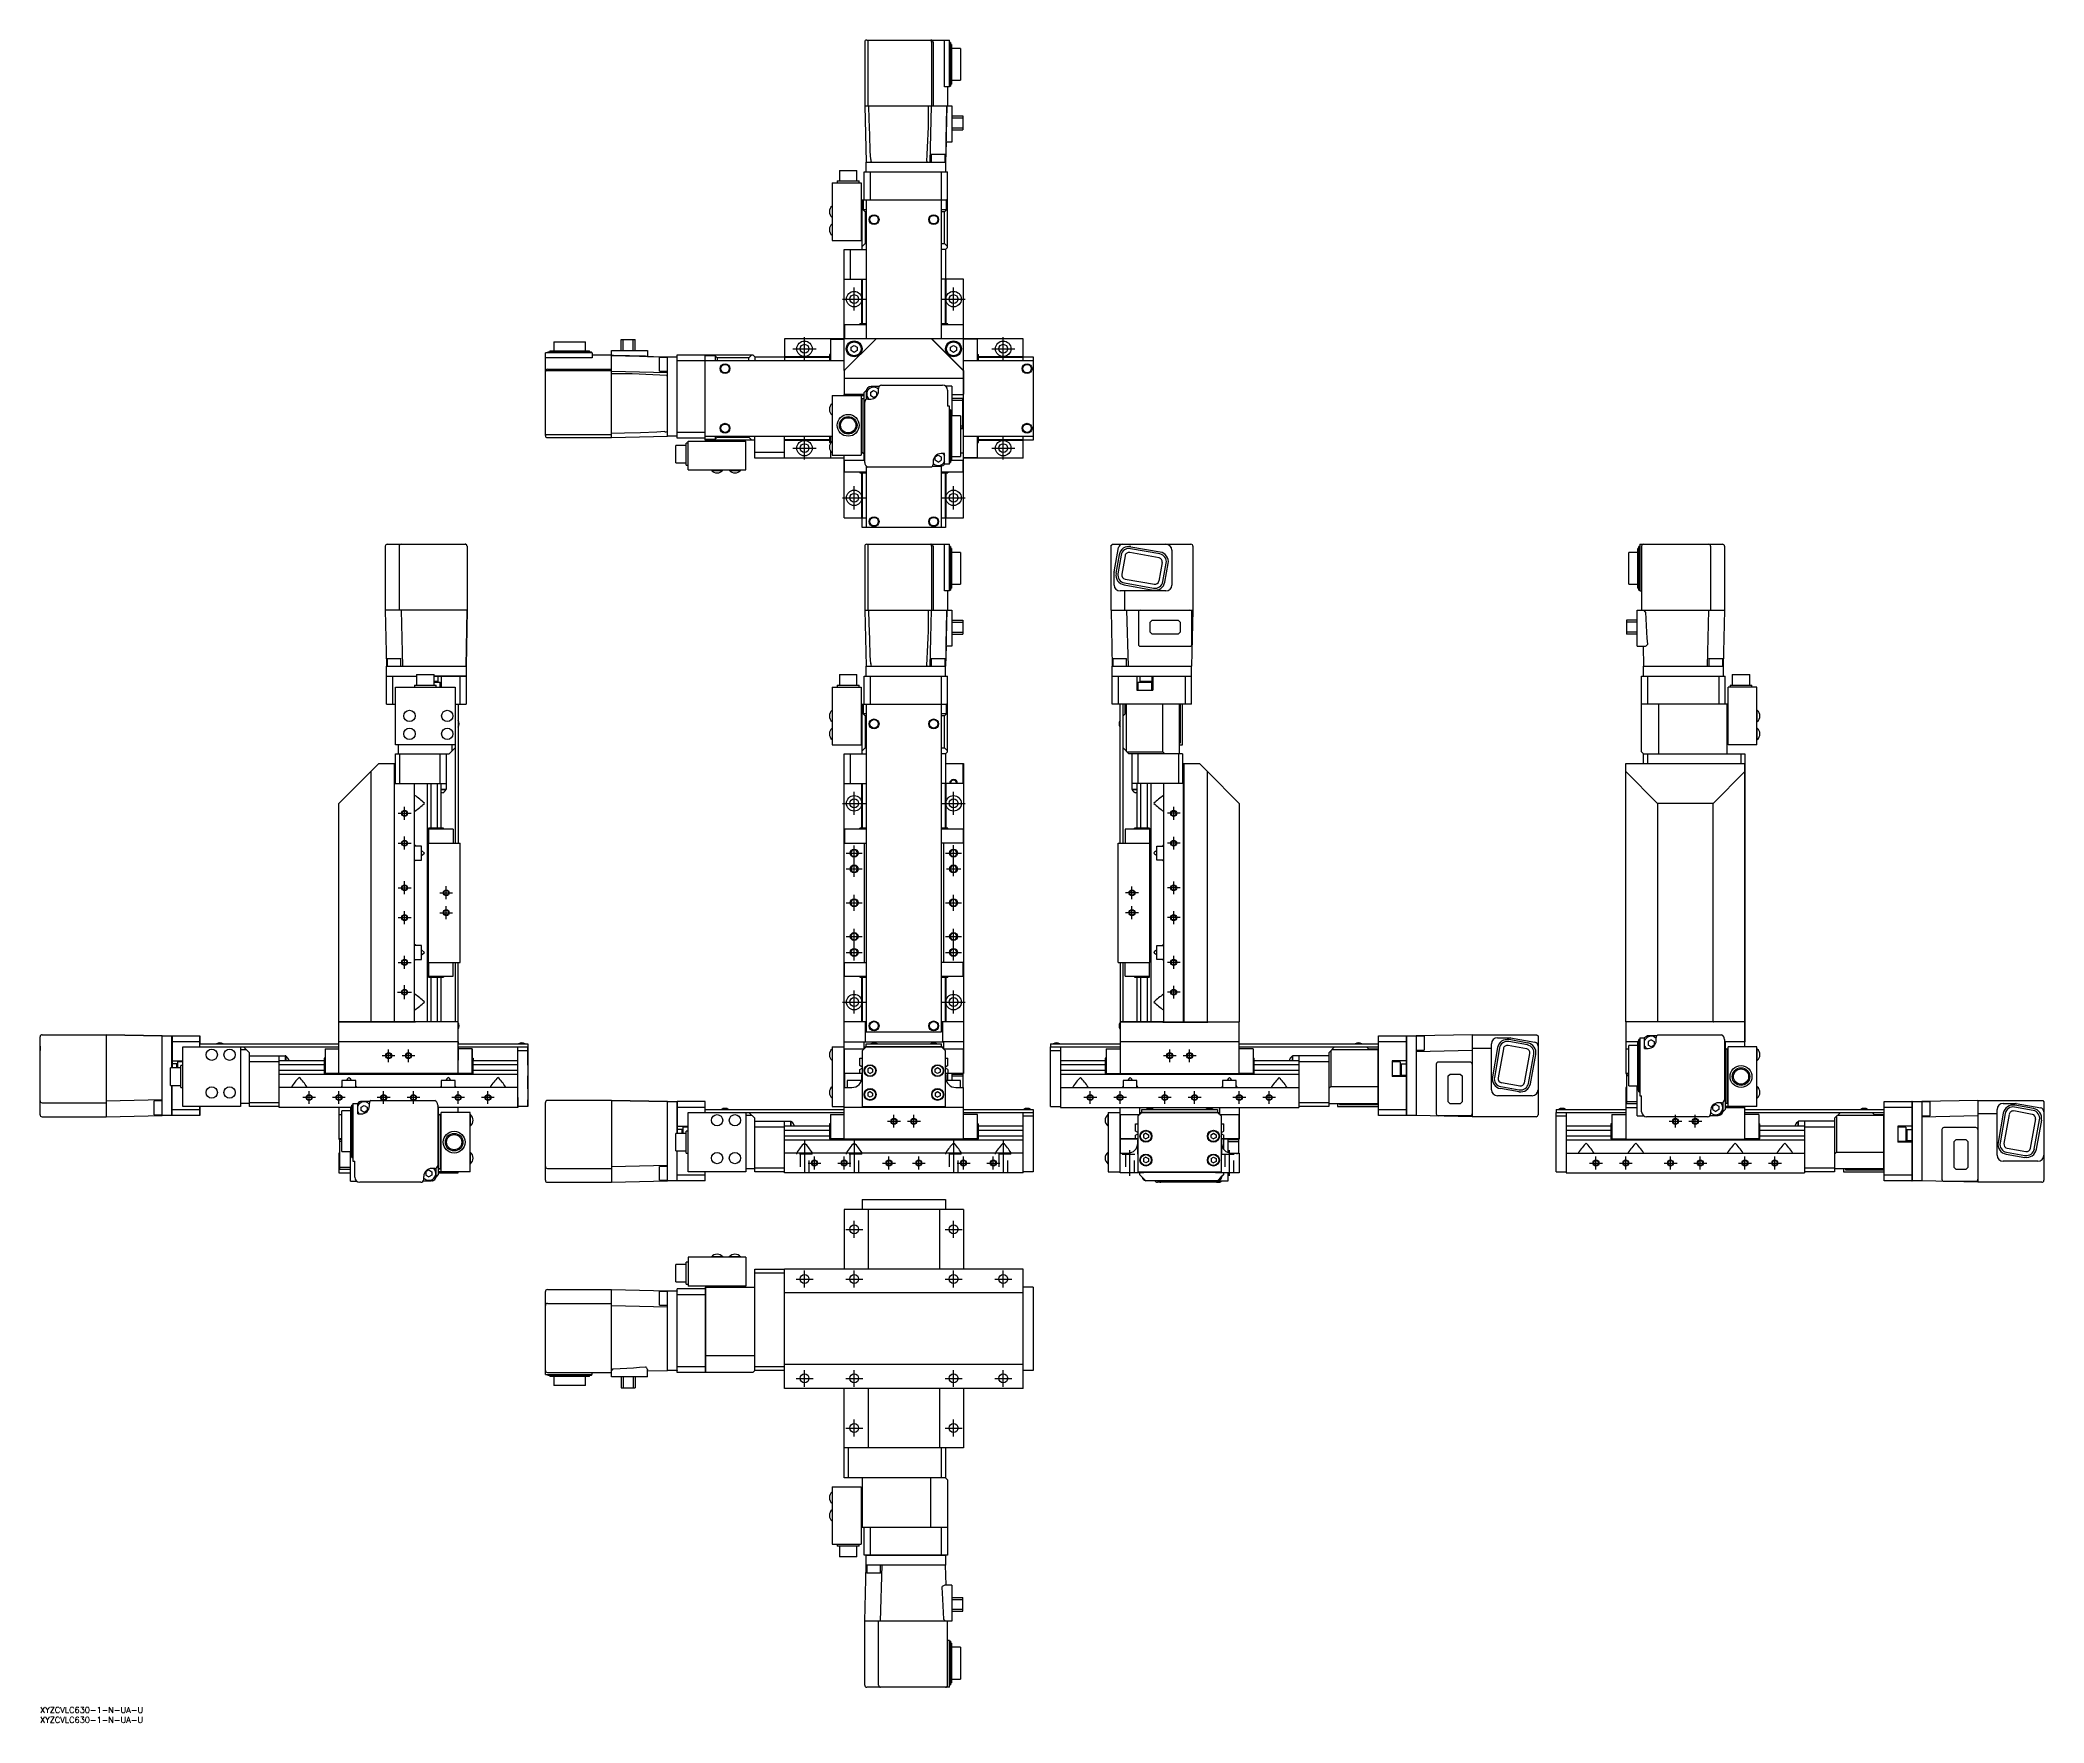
# Model space of a CAD drawing. Extents: x 0 to 1008, y -8 to 839.
import ezdxf

# ---------------------------------------------------------------- set-up
doc = ezdxf.new("R2010")
doc.units = 0
doc.header["$LTSCALE"] = 0.5
doc.linetypes.add('CENTER', pattern=[50.8, 31.75, -6.35, 6.35, -6.35])
doc.linetypes.add('DASHED', pattern=[19.05, 12.7, -6.35])
for name, color, linetype in [('MSM_CENTER', 1, 'CENTER'), ('MSM_CONTINUOUS', 7, 'CONTINUOUS'), ('MSM_DASHED', 4, 'DASHED'), ('MSM_NARROW', 5, 'CONTINUOUS'), ('MSM_PART_NUMBER', 7, 'CONTINUOUS')]:
    doc.layers.add(name, color=color, linetype=linetype)
doc.styles.get("Standard").update_dxf_attribs({"font": 'txt.shx', "height": 3, "bigfont": 'bigfont.shx'})

# ---------------------------------------------------------------- blocks, each defined once
blk = doc.blocks.new('*U2')
at = {"layer": 'MSM_PART_NUMBER'}
blk.add_text('XYZCVLC630-1-N-UA-U', height=3, dxfattribs=at).set_placement((0, -3))
blk = doc.blocks.new('*U3')
at = {"layer": 'MSM_PART_NUMBER'}
blk.add_text('XYZCVLC630-1-N-UA-U', height=3, dxfattribs=at).set_placement((0, -8))

msp = doc.modelspace()

# ---------------------------------------------------------------- linework, layer by layer
at = {"layer": 'MSM_CENTER'}
for p, q in [((403.9, 708.6), (415.5, 708.6)), ((409.7, 702.8), (409.7, 714.4)), ((453.9, 708.6), (465.5, 708.6)), ((459.7, 702.8), (459.7, 714.4)), ((384.7, 677.8), (384.7, 689.4)), ((484.7, 677.8), (484.7, 689.4)), ((378.9, 683.6), (390.5, 683.6)), ((478.9, 683.6), (490.5, 683.6)), ((384.7, 627.8), (384.7, 639.4)), ((484.7, 627.8), (484.7, 639.4)), ((378.9, 633.6), (390.5, 633.6)), ((478.9, 633.6), (490.5, 633.6)), ((403.9, 608.6), (415.5, 608.6)), ((409.7, 602.8), (409.7, 614.4)), ((453.9, 608.6), (465.5, 608.6)), ((459.7, 602.8), (459.7, 614.4)), ((403.9, 454.8), (415.5, 454.8)), ((409.7, 449), (409.7, 460.6)), ((453.9, 454.8), (465.5, 454.8)), ((459.7, 449), (459.7, 460.6)), ((180.2, 449.8), (186.7, 449.8)), ((183.4, 446.6), (183.4, 453.1)), ((573.8, 449.8), (567.3, 449.8)), ((570.5, 446.6), (570.5, 453)), ((180.2, 434.8), (186.7, 434.8)), ((183.4, 431.6), (183.4, 438.1)), ((409.7, 417.8), (409.7, 433.8)), ((459.7, 418.2), (459.7, 433.8)), ((573.8, 434.8), (567.3, 434.8)), ((570.5, 431.6), (570.5, 438)), ((405.7, 429.8), (413.7, 429.8)), ((455.7, 429.8), (463.7, 429.8)), ((183.4, 409.1), (183.4, 415.6)), ((405.7, 421.8), (413.7, 421.8)), ((456.1, 421.8), (463.4, 421.8)), ((570.5, 409.1), (570.5, 415.5)), ((180.2, 412.3), (186.7, 412.3)), ((201.2, 409.8), (207.6, 409.8)), ((204.4, 406.6), (204.4, 413.1)), ((405.7, 404.8), (413.7, 404.8)), ((409.7, 400.8), (409.7, 408.8)), ((455.7, 404.8), (463.7, 404.8)), ((459.7, 400.8), (459.7, 408.8)), ((552.8, 409.8), (546.3, 409.8)), ((549.5, 406.6), (549.5, 413)), ((573.8, 412.3), (567.3, 412.3)), ((180.2, 397.3), (186.7, 397.3)), ((183.4, 394.1), (183.4, 400.6)), ((201.2, 399.8), (207.6, 399.8)), ((204.4, 396.6), (204.4, 403.1)), ((552.8, 399.8), (546.3, 399.8)), ((549.5, 396.6), (549.5, 403)), ((573.8, 397.3), (567.3, 397.3)), ((570.5, 394.1), (570.5, 400.5)), ((405.7, 387.8), (413.7, 387.8)), ((409.7, 375.8), (409.7, 391.8)), ((455.7, 387.8), (463.7, 387.8)), ((459.7, 375.8), (459.7, 391.8)), ((180.2, 374.8), (186.7, 374.8)), ((183.4, 371.6), (183.4, 378.1)), ((405.7, 379.8), (413.7, 379.8)), ((455.7, 379.8), (463.7, 379.8)), ((573.8, 374.8), (567.3, 374.8)), ((570.5, 371.6), (570.5, 378)), ((183.4, 356.3), (183.4, 363.3)), ((570.5, 356.6), (570.5, 363)), ((179.9, 359.8), (186.9, 359.8)), ((403.9, 354.8), (415.5, 354.8)), ((409.7, 349), (409.7, 360.6)), ((453.9, 354.8), (465.5, 354.8)), ((459.7, 349), (459.7, 360.6)), ((573.8, 359.8), (567.3, 359.8)), ((178.6, 327.8), (172.2, 327.8)), ((175.4, 324.6), (175.4, 331)), ((188.6, 327.8), (182.2, 327.8)), ((185.4, 324.6), (185.4, 331)), ((571.8, 327.8), (565.3, 327.8)), ((568.5, 324.6), (568.5, 331)), ((581.8, 327.8), (575.3, 327.8)), ((578.5, 324.6), (578.5, 331)), ((138.6, 306.8), (132.2, 306.8)), ((135.4, 303.6), (135.4, 310)), ((153.6, 306.8), (147.2, 306.8)), ((150.4, 303.6), (150.4, 310)), ((176.1, 306.8), (169.7, 306.8)), ((172.9, 303.6), (172.9, 310)), ((191.1, 306.8), (184.7, 306.8)), ((187.9, 303.6), (187.9, 310)), ((213.6, 306.8), (207.2, 306.8)), ((210.4, 303.6), (210.4, 310)), ((228.6, 306.8), (222.2, 306.8)), ((225.4, 303.6), (225.4, 310)), ((531.8, 306.8), (525.3, 306.8)), ((528.5, 303.6), (528.5, 310)), ((546.8, 306.8), (540.3, 306.8)), ((543.5, 303.6), (543.5, 310)), ((569.3, 306.8), (562.8, 306.8)), ((566, 303.6), (566, 310)), ((584.3, 306.8), (577.8, 306.8)), ((581, 303.6), (581, 310)), ((606.8, 306.8), (600.3, 306.8)), ((603.5, 303.6), (603.5, 310)), ((621.8, 306.8), (615.3, 306.8)), ((618.5, 303.6), (618.5, 310)), ((426.5, 294.8), (433, 294.8)), ((429.7, 291.6), (429.7, 298)), ((436.5, 294.8), (443, 294.8)), ((439.7, 291.6), (439.7, 298)), ((819.8, 294.8), (826.3, 294.8)), ((823, 291.6), (823, 298)), ((829.8, 294.8), (836.3, 294.8)), ((833, 291.6), (833, 298)), ((384.7, 285.3), (384.7, 266.8)), ((409.7, 285.3), (409.7, 266.8)), ((459.7, 285.3), (459.7, 266.8)), ((484.7, 285.3), (484.7, 266.8)), ((386.5, 273.8), (393, 273.8)), ((389.7, 270.6), (389.7, 277)), ((401.5, 273.8), (408, 273.8)), ((404.7, 270.6), (404.7, 277)), ((424, 273.8), (430.5, 273.8)), ((427.2, 270.6), (427.2, 277)), ((439, 273.8), (445.5, 273.8)), ((442.2, 270.6), (442.2, 277)), ((461.5, 273.8), (468, 273.8)), ((464.7, 270.6), (464.7, 277)), ((476.5, 273.8), (483, 273.8)), ((479.7, 270.6), (479.7, 277)), ((548.5, 267.3), (548.5, 280.3)), ((598.5, 267.3), (598.5, 280.3)), ((779.8, 273.8), (786.3, 273.8)), ((783, 270.6), (783, 277)), ((794.8, 273.8), (801.3, 273.8)), ((798, 270.6), (798, 277)), ((817.3, 273.8), (823.8, 273.8)), ((820.5, 270.6), (820.5, 277)), ((832.3, 273.8), (838.8, 273.8)), ((835.5, 270.6), (835.5, 277)), ((854.8, 273.8), (861.3, 273.8)), ((858, 270.6), (858, 277)), ((869.8, 273.8), (876.3, 273.8)), ((873, 270.6), (873, 277)), ((409.7, 236.2), (409.7, 244.7)), ((459.7, 236.2), (459.7, 244.7)), ((405.5, 240.4), (414, 240.4)), ((455.5, 240.4), (464, 240.4)), ((380.5, 215.4), (389, 215.4)), ((384.7, 211.2), (384.7, 219.7)), ((405.5, 215.4), (414, 215.4)), ((409.7, 211.2), (409.7, 219.7)), ((455.5, 215.4), (464, 215.4)), ((459.7, 211.2), (459.7, 219.7)), ((480.5, 215.4), (489, 215.4)), ((484.7, 211.2), (484.7, 219.7)), ((380.5, 165.4), (389, 165.4)), ((384.7, 161.1), (384.7, 169.6)), ((405.5, 165.4), (414, 165.4)), ((409.7, 161.1), (409.7, 169.6)), ((455.5, 165.4), (464, 165.4)), ((459.7, 161.1), (459.7, 169.6)), ((480.5, 165.4), (489, 165.4)), ((484.7, 161.1), (484.7, 169.6)), ((409.7, 136.2), (409.7, 144.7)), ((459.7, 136.2), (459.7, 144.7)), ((405.5, 140.4), (414, 140.4)), ((455.5, 140.4), (464, 140.4))]:
    msp.add_line(p, q, dxfattribs=at)
at = {"layer": 'MSM_CONTINUOUS'}
for p, q in [((415, 838), (415, 805.8)), ((416, 839), (457.7, 839)), ((416.5, 838), (416.5, 805.8)), ((416.6, 838.8), (416.7, 838.9)), ((416.7, 838.9), (416.8, 839)), ((416.8, 839), (416.8, 839)), ((448.4, 839), (448.3, 839)), ((448.5, 838.9), (448.4, 839)), ((448.5, 838.8), (448.5, 838.9)), ((448.7, 805.8), (448.7, 838)), ((449.4, 838), (449.4, 805.8)), ((455.2, 815.5), (455.2, 839)), ((457.7, 815.5), (457.7, 839)), ((458.2, 837.8), (457.7, 837.8)), ((458.2, 837.8), (458.2, 815.8)), ((458.7, 836.8), (458.2, 836.8)), ((458.7, 836.8), (458.7, 816.8)), ((463.2, 834.8), (458.7, 834.8)), ((463.2, 834.8), (463.2, 818.8)), ((458.2, 816.8), (458.7, 816.8)), ((458.7, 818.8), (463.2, 818.8)), ((457.7, 815.5), (455.2, 815.5)), ((456.7, 815.5), (456.7, 805.8)), ((457.7, 815.8), (458.2, 815.8)), ((415, 805.8), (415.7, 777.6)), ((415, 805.8), (458.9, 805.8)), ((417.3, 799.2), (417.1, 805.8)), ((417.5, 791.1), (417.3, 799.2)), ((448.4, 805.8), (447.7, 777.6)), ((456.4, 805.8), (455.7, 777.6)), ((456, 788.6), (456.4, 804.8)), ((456.4, 804.8), (456.4, 805.8)), ((458.9, 805.8), (458.9, 787.6)), ((458.9, 800.8), (464.4, 800.8)), ((458.9, 799.8), (464.4, 799.8)), ((464.4, 800.8), (464.4, 793.8)), ((417.8, 783), (417.5, 791.1)), ((456, 787.6), (455.7, 777.6)), ((456, 787.6), (456, 788.6)), ((458.9, 787.6), (456, 787.6)), ((458.9, 794.8), (464.4, 794.8)), ((458.9, 793.8), (464.4, 793.8)), ((415.7, 777.6), (455.7, 777.6)), ((415.7, 772.7), (415.7, 777.6)), ((418, 778.9), (417.8, 783)), ((418.2, 777.6), (418.2, 777.7)), ((446.3, 777.7), (446.2, 777.6)), ((446.2, 777.6), (446.2, 777.6)), ((446.3, 778), (446.3, 777.8)), ((446.3, 777.8), (446.3, 777.7)), ((448.5, 781.6), (455.5, 781.6)), ((448.5, 781.6), (448.5, 777.6)), ((455.5, 777.6), (455.5, 781.6)), ((455.7, 777.6), (455.7, 772.7)), ((398.7, 767.1), (398.7, 738.1)), ((398.7, 767.1), (413.2, 767.1)), ((401.2, 768.1), (412.2, 768.1)), ((401.2, 768.1), (401.2, 767.1)), ((402.3, 773.4), (411.1, 773.4)), ((402.3, 773.4), (402.3, 768.1)), ((411.1, 768.1), (411.1, 773.4)), ((412.2, 767.1), (412.2, 768.1)), ((413.2, 767.1), (413.2, 738.1)), ((414.7, 758.6), (414.7, 772.6)), ((414.7, 772.6), (456.7, 772.6)), ((415.7, 772.7), (455.7, 772.7)), ((415.7, 772.7), (415.8, 772.6)), ((417.7, 772.6), (417.7, 758.6)), ((453.7, 688.6), (453.7, 772.6)), ((455.6, 772.6), (455.7, 772.7)), ((456.7, 758.6), (456.7, 772.6)), ((413.7, 733.6), (413.7, 758.6)), ((413.7, 758.6), (456.7, 758.6)), ((414.2, 758.6), (414.2, 753.6)), ((415.7, 758.6), (415.7, 688.6)), ((456.2, 758.5), (456.1, 758.6)), ((456.2, 753.6), (456.2, 758.5)), ((456.7, 758.5), (456.2, 758.5)), ((456.6, 758.6), (456.7, 758.5)), ((456.7, 734.6), (456.7, 758.5)), ((398.7, 755.4), (398.6, 755.4)), ((398.6, 755.4), (398.6, 749.7)), ((398.6, 749.7), (398.7, 749.7)), ((398.7, 746.4), (398.6, 746.4)), ((398.6, 746.4), (398.6, 740.7)), ((413.7, 755.5), (413.2, 755.5)), ((413.7, 754), (413.2, 754)), ((413.7, 751.1), (413.2, 751.1)), ((413.7, 749.7), (413.2, 749.7)), ((413.7, 746.5), (413.2, 746.5)), ((414.2, 753.6), (415.2, 752.6)), ((415.7, 753.6), (414.2, 753.6)), ((415.2, 752.6), (415.2, 736.6)), ((415.7, 752.6), (415.2, 752.6)), ((456.2, 753.6), (453.7, 753.6)), ((455.2, 752.6), (453.7, 752.6)), ((455.2, 752.6), (456.2, 753.6)), ((455.2, 736.6), (455.2, 752.6)), ((398.6, 740.7), (398.7, 740.7)), ((398.7, 738.1), (413.2, 738.1)), ((413.7, 745), (413.2, 745)), ((413.7, 742.1), (413.2, 742.1)), ((413.7, 740.7), (413.2, 740.7)), ((413.7, 735.1), (415.2, 736.6)), ((415.2, 736.6), (415.7, 736.6)), ((453.7, 736.6), (455.2, 736.6)), ((455.2, 736.6), (456.7, 735.1)), ((404.7, 718.7), (404.7, 733.6)), ((404.7, 733.6), (415.7, 733.6)), ((407.7, 733.6), (407.7, 718.6)), ((455.7, 733.6), (453.7, 733.6)), ((455.7, 733.6), (456.7, 734.6)), ((455.7, 733.6), (455.7, 718.7)), ((404.7, 718.7), (404.8, 718.6)), ((404.7, 718.6), (415.7, 718.6)), ((404.7, 672.6), (404.7, 718.6)), ((413.6, 696.1), (413.6, 718.6)), ((413.9, 696.1), (413.9, 718.6)), ((464.7, 718.6), (453.7, 718.6)), ((455.5, 718.6), (455.5, 696.1)), ((455.6, 718.6), (455.7, 718.7)), ((455.8, 718.6), (455.8, 696.1)), ((464.7, 598.6), (464.7, 718.6)), ((412.5, 695.6), (412.5, 696.1)), ((415.7, 696.1), (412.5, 696.1)), ((456.9, 696.1), (453.7, 696.1)), ((456.9, 695.6), (456.9, 696.1)), ((258.5, 687.1), (274.5, 687.1)), ((258.5, 687.1), (258.5, 682.6)), ((274.5, 682.6), (274.5, 687.1)), ((292.5, 688.3), (299.5, 688.3)), ((292.5, 682.8), (292.5, 688.3)), ((293.5, 682.8), (293.5, 688.3)), ((298.5, 682.8), (298.5, 688.3)), ((299.5, 682.8), (299.5, 688.3)), ((494.7, 688.6), (374.7, 688.6)), ((374.7, 688.6), (374.7, 677.6)), ((397.7, 688.4), (404.7, 688.4)), ((397.7, 688.4), (397.7, 677.6)), ((404.7, 672.6), (420.7, 688.6)), ((404.9, 695.6), (404.9, 688.6)), ((415.7, 695.6), (404.9, 695.6)), ((448.7, 688.6), (464.7, 672.6)), ((448.8, 688.5), (448.7, 688.6)), ((448.8, 688.5), (464.6, 672.7)), ((464.5, 695.6), (453.7, 695.6)), ((464.5, 695.6), (464.5, 688.6)), ((471.7, 688.4), (464.7, 688.4)), ((471.7, 677.6), (471.7, 688.4)), ((494.7, 677.6), (494.7, 688.6)), ((254.3, 639.9), (254.3, 681.6)), ((277.8, 681.6), (254.3, 681.6)), ((277.8, 679.1), (254.3, 679.1)), ((255.5, 682.1), (277.5, 682.1)), ((255.5, 682.1), (255.5, 681.6)), ((256.5, 682.6), (276.5, 682.6)), ((256.5, 682.6), (256.5, 682.1)), ((276.5, 682.1), (276.5, 682.6)), ((277.5, 681.6), (277.5, 682.1)), ((277.8, 681.6), (277.8, 679.1)), ((277.8, 680.6), (287.5, 680.6)), ((287.5, 638.9), (287.5, 682.8)), ((287.5, 682.8), (305.7, 682.8)), ((287.5, 680.3), (315.7, 679.6)), ((288.5, 680.3), (287.5, 680.3)), ((304.7, 679.9), (288.5, 680.3)), ((305.7, 679.8), (304.7, 679.9)), ((305.7, 682.8), (305.7, 679.8)), ((305.7, 679.8), (315.7, 679.6)), ((311.7, 672.3), (311.7, 679.3)), ((315.7, 679.3), (311.7, 679.3)), ((315.7, 639.6), (315.7, 679.6)), ((315.7, 679.6), (320.6, 679.6)), ((320.6, 639.6), (320.6, 679.6)), ((320.7, 679.5), (320.6, 679.6)), ((320.7, 638.6), (320.7, 680.6)), ((320.7, 680.6), (334.7, 680.6)), ((404.7, 677.6), (320.7, 677.6)), ((334.7, 637.6), (334.7, 680.6)), ((334.7, 680.5), (334.8, 680.6)), ((334.8, 680.1), (334.7, 679.9)), ((334.8, 680.6), (334.8, 680.1)), ((334.8, 680.6), (358.7, 680.6)), ((339.7, 680.1), (334.8, 680.1)), ((339.7, 680.1), (339.7, 677.6)), ((340.7, 679.1), (339.7, 680.1)), ((356.7, 679.1), (340.7, 679.1)), ((340.7, 679.1), (340.7, 677.6)), ((356.7, 679.1), (358.2, 680.6)), ((356.7, 677.6), (356.7, 679.1)), ((359.7, 679.6), (358.7, 680.6)), ((359.7, 679.6), (359.7, 677.6)), ((359.7, 679.6), (374.6, 679.6)), ((374.7, 679.5), (374.6, 679.6)), ((374.7, 679.7), (397.2, 679.7)), ((374.7, 679.4), (397.2, 679.4)), ((397.7, 680.8), (397.2, 680.8)), ((397.2, 680.8), (397.2, 677.6)), ((408.2, 684.4), (409.7, 685.3)), ((408.2, 682.7), (408.2, 684.4)), ((409.7, 681.8), (408.2, 682.7)), ((409.7, 685.3), (411.2, 684.4)), ((411.2, 682.7), (409.7, 681.8)), ((411.2, 684.4), (411.2, 682.7)), ((458.2, 684.4), (459.7, 685.3)), ((458.2, 682.7), (458.2, 684.4)), ((459.7, 681.8), (458.2, 682.7)), ((459.7, 685.3), (461.2, 684.4)), ((461.2, 682.7), (459.7, 681.8)), ((461.2, 684.4), (461.2, 682.7)), ((499.7, 677.6), (464.7, 677.6)), ((471.7, 680.8), (472.2, 680.8)), ((472.2, 677.6), (472.2, 680.8)), ((472.2, 679.7), (494.7, 679.7)), ((472.2, 679.4), (494.7, 679.4)), ((494.7, 679.6), (499.7, 679.6)), ((499.7, 679.6), (499.7, 637.6)), ((254.4, 672.4), (254.3, 672.3)), ((254.3, 672.3), (254.3, 672.2)), ((254.5, 672.4), (254.4, 672.4)), ((255.3, 673.3), (287.5, 673.3)), ((287.5, 672.5), (255.3, 672.5)), ((287.5, 672.3), (315.7, 671.6)), ((311.7, 672.3), (315.7, 672.3)), ((315.3, 670.2), (315.5, 670.2)), ((315.5, 670.2), (315.6, 670.1)), ((315.6, 670.1), (315.7, 670.1)), ((315.7, 670.1), (315.7, 670.1)), ((404.7, 672.8), (404.8, 672.8)), ((404.7, 672.6), (404.7, 660.7)), ((464.7, 668.6), (404.7, 668.6)), ((404.8, 672.8), (404.8, 672.7)), ((464.6, 672.7), (464.7, 672.6)), ((464.7, 672.7), (464.6, 672.7)), ((464.7, 672.6), (464.7, 660.7)), ((398.7, 655.9), (398.6, 655.9)), ((398.6, 655.9), (398.6, 650.2)), ((398.7, 660.1), (398.7, 630.1)), ((398.7, 660.1), (414.7, 660.1)), ((404.7, 660.7), (404.8, 660.6)), ((404.7, 660.6), (404.7, 660.7)), ((414.7, 660.6), (404.7, 660.6)), ((404.7, 660.6), (404.7, 660.1)), ((413.2, 660.1), (413.2, 630.1)), ((413.7, 655.6), (413.2, 655.6)), ((413.7, 631.6), (413.7, 658.6)), ((413.7, 658.6), (414.7, 658.6)), ((414.7, 658.5), (413.7, 658.5)), ((415.8, 662.6), (414.7, 661.6)), ((414.7, 627.6), (414.7, 661.6)), ((415, 626.4), (415, 656.8)), ((415.7, 662.1), (415.7, 658)), ((416.5, 658.3), (418, 658.3)), ((417.7, 664.5), (417.7, 664.6)), ((418, 661.7), (419.5, 662.6)), ((418, 660), (418, 661.7)), ((419.5, 659.1), (418, 660)), ((422.3, 664.6), (418.2, 664.6)), ((419.5, 662.6), (421, 661.7)), ((419.5, 659.1), (421, 660)), ((421, 661.7), (421, 660)), ((422, 662.3), (422, 663.8)), ((423.5, 665.3), (454.2, 665.3)), ((458.9, 664.8), (455.7, 664.8)), ((456.7, 662.8), (456.7, 654.7)), ((458.9, 664.8), (458.9, 649.8)), ((458.9, 660.6), (464.6, 660.6)), ((458.9, 658.8), (464.4, 658.8)), ((458.9, 657.8), (464.4, 657.8)), ((464.4, 643.8), (464.4, 658.8)), ((464.6, 660.6), (464.7, 660.7)), ((464.7, 660.7), (464.6, 660.6)), ((464.7, 660.6), (464.6, 660.6)), ((398.6, 650.2), (398.7, 650.2)), ((413.7, 653.1), (413.2, 653.1)), ((413.7, 650.6), (413.2, 650.6)), ((457.7, 654.7), (456.7, 654.7)), ((457.7, 625.6), (457.7, 654.7)), ((458.2, 652.8), (457.7, 652.8)), ((458.2, 652.8), (458.2, 626.4)), ((458.7, 651.8), (458.2, 651.8)), ((458.7, 651.8), (458.7, 627.4)), ((463.2, 649.8), (458.7, 649.8)), ((463.2, 649.8), (463.2, 629.4)), ((464.4, 650.6), (464.7, 650.6)), ((464.6, 650.1), (464.6, 650.6)), ((464.7, 650.1), (464.6, 650.1)), ((254.4, 640.5), (254.3, 640.6)), ((254.3, 640.6), (254.3, 640.6)), ((254.5, 640.5), (254.4, 640.5)), ((255.3, 640.4), (287.5, 640.4)), ((255.3, 638.9), (287.5, 638.9)), ((294.1, 641.1), (287.5, 641)), ((287.5, 638.9), (315.7, 639.6)), ((302.2, 641.3), (294.1, 641.1)), ((310.3, 641.6), (302.2, 641.3)), ((314.4, 641.9), (310.3, 641.6)), ((315.7, 642.1), (315.6, 642)), ((320.6, 639.6), (315.7, 639.6)), ((320.6, 639.6), (320.7, 639.7)), ((320.7, 641.6), (334.7, 641.6)), ((334.7, 638.6), (320.7, 638.6)), ((326.2, 636.1), (325.2, 636.1)), ((325.2, 625.1), (325.2, 636.1)), ((326.2, 637.1), (355.2, 637.1)), ((326.2, 622.6), (326.2, 637.1)), ((334.7, 639.6), (398.7, 639.6)), ((334.7, 638.1), (339.7, 638.1)), ((359.7, 637.6), (334.7, 637.6)), ((337.8, 637.6), (337.8, 637.1)), ((339.3, 637.6), (339.3, 637.1)), ((339.7, 639.6), (339.7, 638.1)), ((339.7, 638.1), (340.7, 639.1)), ((340.7, 639.6), (340.7, 639.1)), ((340.7, 639.1), (356.7, 639.1)), ((342.2, 637.6), (342.2, 637.1)), ((343.6, 637.6), (343.6, 637.1)), ((346.8, 637.6), (346.8, 637.1)), ((348.3, 637.6), (348.3, 637.1)), ((351.2, 637.6), (351.2, 637.1)), ((352.6, 637.6), (352.6, 637.1)), ((355.2, 622.6), (355.2, 637.1)), ((356.7, 639.1), (356.7, 639.6)), ((358.2, 637.6), (356.7, 639.1)), ((359.7, 628.6), (359.7, 639.6)), ((374.7, 628.6), (374.7, 639.6)), ((397.2, 637.8), (374.7, 637.8)), ((397.2, 637.5), (374.7, 637.5)), ((397.2, 639.6), (397.2, 636.4)), ((397.7, 636.4), (397.2, 636.4)), ((397.7, 639.6), (397.7, 635.9)), ((398.7, 636.9), (398.6, 636.9)), ((398.6, 636.9), (398.6, 631.2)), ((413.7, 636.6), (413.2, 636.6)), ((415, 645.1), (414.7, 645.1)), ((414.7, 637.1), (415, 637.1)), ((463.2, 644.8), (464.4, 644.8)), ((463.2, 643.8), (464.4, 643.8)), ((464.7, 643.6), (463.2, 643.6)), ((463.2, 643.5), (464.5, 643.5)), ((464.5, 643.5), (464.5, 631.1)), ((464.7, 639.6), (499.7, 639.6)), ((471.7, 628.8), (471.7, 639.6)), ((471.7, 636.4), (472.2, 636.4)), ((472.2, 636.4), (472.2, 639.6)), ((494.7, 637.8), (472.2, 637.8)), ((494.7, 637.5), (472.2, 637.5)), ((494.7, 628.6), (494.7, 639.6)), ((499.7, 637.6), (494.7, 637.6)), ((325.2, 635), (319.9, 635)), ((319.9, 626.2), (319.9, 635)), ((319.9, 626.2), (325.2, 626.2)), ((359.7, 631.6), (374.7, 631.6)), ((374.6, 628.6), (359.7, 628.6)), ((374.6, 628.6), (374.7, 628.7)), ((404.7, 628.6), (374.7, 628.6)), ((397.7, 632.2), (397.7, 628.8)), ((397.7, 628.8), (404.7, 628.8)), ((398.6, 631.2), (398.7, 631.2)), ((398.7, 630.1), (413.2, 630.1)), ((404.7, 598.6), (404.7, 630.1)), ((404.7, 627.6), (414.7, 627.6)), ((404.9, 621.6), (404.9, 627.6)), ((413.7, 634.1), (413.2, 634.1)), ((413.7, 631.6), (413.2, 631.6)), ((414.7, 631.1), (413.2, 631.1)), ((413.7, 631.6), (414.7, 630.6)), ((415, 627.3), (414.7, 627.6)), ((449.4, 626.9), (449.4, 625.4)), ((450.5, 629.2), (452, 630)), ((450.5, 627.5), (450.5, 629.2)), ((452, 626.6), (450.5, 627.5)), ((452, 630), (453.5, 629.2)), ((452, 626.6), (453.5, 627.5)), ((455.2, 630.9), (453.4, 630.9)), ((453.5, 629.2), (453.5, 627.5)), ((455.2, 625.6), (455.2, 630.9)), ((457.7, 625.6), (455.2, 625.6)), ((457.7, 626.4), (458.2, 626.4)), ((458.2, 627.4), (458.7, 627.4)), ((458.7, 629.4), (463.2, 629.4)), ((458.7, 627.6), (464.7, 627.6)), ((464.5, 631.1), (463.2, 631.1)), ((464.5, 621.6), (464.5, 627.6)), ((471.7, 628.8), (464.7, 628.8)), ((494.7, 628.6), (464.7, 628.6)), ((325.2, 625.1), (326.2, 625.1)), ((326.2, 622.6), (355.2, 622.6)), ((337.9, 622.6), (337.9, 622.4)), ((337.9, 622.4), (343.6, 622.4)), ((343.6, 622.4), (343.6, 622.6)), ((346.9, 622.6), (346.9, 622.4)), ((346.9, 622.4), (352.6, 622.4)), ((352.6, 622.4), (352.6, 622.6)), ((404.9, 621.6), (415.7, 621.6)), ((412.5, 621.6), (412.5, 621.1)), ((412.5, 621.1), (415.7, 621.1)), ((413.6, 598.6), (413.6, 621.1)), ((413.9, 598.6), (413.9, 621.1)), ((415.7, 624.6), (415.7, 593.6)), ((448.7, 624.1), (416.5, 624.1)), ((449.2, 624.6), (453.2, 624.6)), ((453.7, 593.6), (453.7, 624.6)), ((453.7, 624.6), (453.8, 624.6)), ((453.7, 621.6), (464.5, 621.6)), ((453.7, 621.1), (456.9, 621.1)), ((455.5, 621.1), (455.5, 598.6)), ((455.8, 621.1), (455.8, 598.6)), ((456.9, 621.6), (456.9, 621.1)), ((404.7, 598.6), (415.7, 598.6)), ((413.7, 593.6), (413.7, 598.6)), ((453.7, 598.6), (464.7, 598.6)), ((455.7, 598.6), (455.7, 593.6)), ((174.7, 585.2), (213.9, 585.2)), ((214, 585.2), (213.9, 585.2)), ((213.9, 585.2), (213.9, 585.2)), ((213.9, 585.2), (213.9, 585.2)), ((214.1, 585.2), (214, 585.2)), ((214, 585.2), (214, 585.2)), ((214, 585.2), (214, 585.2)), ((214.2, 585.2), (214.1, 585.2)), ((214.1, 585.2), (214.1, 585.2)), ((214.1, 585.2), (214.1, 585.2)), ((214.1, 585.2), (214.1, 585.2)), ((214.3, 585.1), (214.2, 585.2)), ((214.2, 585.2), (214.2, 585.2)), ((214.4, 585.1), (214.3, 585.1)), ((214.3, 585.1), (214.3, 585.1)), ((214.3, 585.1), (214.3, 585.1)), ((214.5, 585), (214.4, 585.1)), ((214.4, 585.1), (214.4, 585.1)), ((214.4, 585.1), (214.4, 585.1)), ((214.6, 585), (214.5, 585)), ((214.5, 585), (214.5, 585)), ((214.5, 585), (214.5, 585)), ((214.6, 584.9), (214.6, 585)), ((214.6, 585), (214.6, 585)), ((214.6, 584.9), (214.6, 584.9)), ((214.6, 584.9), (214.6, 584.9)), ((455.7, 593.6), (413.7, 593.6)), ((416, 585.2), (457.7, 585.2)), ((416.6, 585.1), (416.7, 585.1)), ((416.7, 585.1), (416.8, 585.2)), ((416.8, 585.2), (416.8, 585.2)), ((448.4, 585.2), (448.3, 585.2)), ((448.5, 585.1), (448.4, 585.2)), ((448.5, 585), (448.5, 585.1)), ((455.2, 561.7), (455.2, 585.2)), ((457.7, 561.7), (457.7, 585.2)), ((539.3, 584.9), (539.4, 585)), ((539.3, 584.9), (539.3, 584.9)), ((539.3, 584.9), (539.3, 584.9)), ((539.3, 584.9), (539.3, 584.9)), ((539.4, 585), (539.4, 585)), ((539.4, 585), (539.4, 585)), ((539.4, 585), (539.4, 585)), ((539.4, 585), (539.5, 585)), ((539.5, 585), (539.5, 585.1)), ((539.5, 585.1), (539.5, 585.1)), ((539.5, 585.1), (539.6, 585.1)), ((539.6, 585.1), (539.7, 585.2)), ((539.6, 585.1), (539.6, 585.1)), ((539.6, 585.1), (539.6, 585.1)), ((539.7, 585.2), (539.7, 585.2)), ((539.7, 585.2), (539.8, 585.2)), ((539.8, 585.2), (539.8, 585.2)), ((539.8, 585.2), (539.8, 585.2)), ((539.8, 585.2), (539.9, 585.2)), ((539.9, 585.2), (539.9, 585.2)), ((539.9, 585.2), (539.9, 585.2)), ((539.9, 585.2), (540, 585.2)), ((540, 585.2), (579.2, 585.2)), ((540, 585.2), (540, 585.2)), ((540, 585.2), (540, 585.2)), ((540, 585.2), (540, 585.2)), ((805, 585.2), (846.7, 585.2)), ((805, 585.2), (805, 561.7)), ((173.7, 584.2), (173.7, 552)), ((180.7, 584.2), (180.7, 552)), ((214.7, 584.9), (214.6, 584.9)), ((214.7, 584.8), (214.7, 584.9)), ((214.7, 584.7), (214.7, 584.8)), ((214.7, 584.8), (214.7, 584.8)), ((214.7, 584.8), (214.7, 584.8)), ((214.8, 584.7), (214.7, 584.7)), ((214.8, 584.6), (214.8, 584.7)), ((214.8, 584.7), (214.8, 584.7)), ((214.8, 584.7), (214.8, 584.7)), ((214.8, 584.5), (214.8, 584.6)), ((214.8, 584.6), (214.8, 584.6)), ((214.8, 584.6), (214.8, 584.6)), ((214.9, 584.5), (214.8, 584.5)), ((214.9, 584.4), (214.9, 584.5)), ((214.9, 584.5), (214.9, 584.5)), ((214.9, 584.3), (214.9, 584.4)), ((214.9, 584.4), (214.9, 584.4)), ((214.9, 584.2), (214.9, 584.3)), ((214.9, 584.3), (214.9, 584.3)), ((214.9, 584.2), (214.9, 552)), ((415, 584.2), (415, 552)), ((416.5, 584.2), (416.5, 552)), ((448.7, 552), (448.7, 584.2)), ((449.4, 584.2), (449.4, 552)), ((458.2, 584.1), (457.7, 584.1)), ((458.2, 584.1), (458.2, 562.1)), ((458.7, 583.1), (458.2, 583.1)), ((458.7, 583.1), (458.7, 563.1)), ((463.2, 581.1), (458.7, 581.1)), ((463.2, 581.1), (463.2, 565.1)), ((539, 584.3), (539, 584.4)), ((539, 584.4), (539, 584.4)), ((539, 584.4), (539.1, 584.4)), ((539, 584.2), (539, 584.3)), ((539, 584.3), (539, 584.3)), ((539, 552), (539, 584.2)), ((539.1, 584.6), (539.1, 584.7)), ((539.1, 584.7), (539.1, 584.7)), ((539.1, 584.7), (539.2, 584.7)), ((539.1, 584.5), (539.1, 584.6)), ((539.1, 584.6), (539.1, 584.6)), ((539.1, 584.6), (539.1, 584.6)), ((539.1, 584.4), (539.1, 584.5)), ((539.1, 584.5), (539.1, 584.5)), ((539.2, 584.7), (539.2, 584.8)), ((539.2, 584.8), (539.2, 584.8)), ((539.2, 584.8), (539.2, 584.8)), ((539.2, 584.8), (539.3, 584.8)), ((539.2, 584.7), (539.2, 584.7)), ((539.3, 584.8), (539.3, 584.9)), ((540.5, 571.3), (542.7, 583.6)), ((543.1, 579.9), (541.4, 570.6)), ((544.1, 579.8), (542.4, 570.4)), ((546.1, 579.4), (544.4, 570.1)), ((563.1, 578.4), (548.4, 581)), ((563.5, 580.4), (548.7, 583)), ((548.9, 584), (563.7, 581.4)), ((563.1, 566.7), (564.8, 576.1)), ((565.1, 566.4), (566.7, 575.7)), ((566, 566.2), (567.7, 575.5)), ((569.6, 582.2), (569.6, 564.7)), ((580.2, 584.2), (580.2, 552)), ((804, 581.1), (799.5, 581.1)), ((799.5, 565.1), (799.5, 581.1)), ((804.5, 583.1), (804, 583.1)), ((804, 563.1), (804, 583.1)), ((805, 584.1), (804.5, 584.1)), ((804.5, 562.1), (804.5, 584.1)), ((806, 584.2), (806, 552)), ((840.7, 584.2), (840.7, 552)), ((847.7, 584.2), (847.7, 552)), ((458.7, 565.1), (463.2, 565.1)), ((540.5, 564.7), (540.5, 571.1)), ((545.5, 564.8), (560.2, 562.2)), ((545.7, 565.8), (560.4, 563.1)), ((546, 567.7), (560.8, 565.1)), ((799.5, 565.1), (804, 565.1)), ((457.7, 561.7), (455.2, 561.7)), ((456.7, 561.7), (456.7, 552)), ((457.7, 562.1), (458.2, 562.1)), ((458.2, 563.1), (458.7, 563.1)), ((566.6, 561.7), (543.5, 561.7)), ((545.8, 561.7), (545.8, 552)), ((804, 563.1), (804.5, 563.1)), ((804.5, 562.1), (805, 562.1)), ((805, 561.7), (806, 561.7)), ((173.7, 552), (174.4, 523.8)), ((214.9, 552), (173.7, 552)), ((181.7, 552), (182.4, 523.8)), ((214.4, 523.8), (214.9, 552)), ((214.9, 552), (214.4, 523.9)), ((415, 552), (415.7, 523.8)), ((415, 552), (458.9, 552)), ((417.3, 545.5), (417.1, 552)), ((417.5, 537.3), (417.3, 545.5)), ((448.4, 552), (447.7, 523.8)), ((456.4, 552), (455.7, 523.8)), ((456, 534.9), (456.4, 551)), ((456.4, 551), (456.4, 552)), ((458.9, 552), (458.9, 533.9)), ((458.9, 547), (464.4, 547)), ((458.9, 546), (464.4, 546)), ((464.4, 547), (464.4, 540)), ((539, 552), (580.2, 552)), ((539, 552), (539.5, 523.8)), ((546.8, 552), (547.5, 523.8)), ((552.7, 551), (552.7, 534.9)), ((558.7, 546), (559.7, 547)), ((558.7, 541), (558.7, 546)), ((559.7, 547), (572.7, 547)), ((572.7, 547), (573.7, 546)), ((573.7, 546), (573.7, 541)), ((580.2, 552), (579.5, 523.8)), ((579.7, 534.9), (579.7, 551)), ((803.8, 547), (798.3, 547)), ((798.3, 547), (798.3, 540)), ((803.8, 546), (798.3, 546)), ((803.8, 533.9), (803.8, 552)), ((803.8, 552), (847.7, 552)), ((806.8, 552), (806.9, 552)), ((806.9, 552), (807, 552)), ((807.8, 551.3), (807.8, 551.2)), ((807.8, 551.2), (807.9, 551.1)), ((807.9, 551.1), (807.9, 551)), ((807.9, 551), (808.4, 540.9)), ((839.7, 552), (839, 523.8)), ((847.7, 552), (847, 523.8)), ((417.8, 529.2), (417.5, 537.3)), ((456, 533.9), (456, 534.9)), ((458.9, 541), (464.4, 541)), ((458.9, 540), (464.4, 540)), ((559.7, 540), (558.7, 541)), ((572.7, 540), (559.7, 540)), ((573.7, 541), (572.7, 540)), ((803.8, 541), (798.3, 541)), ((803.8, 540), (798.3, 540)), ((808.4, 540.9), (808.6, 537.9)), ((808.6, 537.9), (808.9, 534.9)), ((808.9, 534.8), (808.8, 534.7)), ((808.8, 534.7), (808.8, 534.6)), ((808.9, 534.9), (808.9, 534.8)), ((174.6, 527.8), (174.6, 523.8)), ((174.6, 527.8), (181.6, 527.8)), ((181.6, 523.8), (181.6, 527.8)), ((418, 525.1), (417.8, 529.2)), ((448.5, 527.8), (455.5, 527.8)), ((448.5, 527.8), (448.5, 523.8)), ((455.5, 523.8), (455.5, 527.8)), ((456, 533.9), (455.7, 523.8)), ((458.9, 533.9), (456, 533.9)), ((539.8, 527.8), (546.8, 527.8)), ((539.8, 527.8), (539.8, 523.8)), ((546.8, 523.8), (546.8, 527.8)), ((553.7, 533.9), (578.7, 533.9)), ((803.8, 533.9), (807.4, 533.9)), ((806.8, 533.9), (807, 523.8)), ((807.5, 533.9), (807.4, 533.9)), ((839.8, 527.8), (846.8, 527.8)), ((839.8, 527.8), (839.8, 523.8)), ((846.8, 523.8), (846.8, 527.8)), ((174.4, 518.9), (174.4, 523.8)), ((174.4, 523.8), (214.4, 523.8)), ((174.5, 518.8), (174.4, 518.9)), ((174.4, 518.9), (189.5, 518.9)), ((174.4, 504.8), (174.4, 518.8)), ((174.4, 518.8), (189.5, 518.8)), ((177.4, 518.8), (177.4, 504.8)), ((188.4, 514.3), (199.4, 514.3)), ((188.4, 514.3), (188.4, 513.3)), ((189.5, 519.6), (198.3, 519.6)), ((189.5, 519.6), (189.5, 514.3)), ((198.3, 514.3), (198.3, 519.6)), ((198.3, 518.9), (214.4, 518.9)), ((214.4, 518.8), (198.3, 518.8)), ((198.3, 516.3), (200.3, 516.3)), ((198.3, 515.8), (201.4, 515.8)), ((199.4, 515.8), (199.4, 516.3)), ((199.4, 513.3), (199.4, 514.3)), ((200.3, 515.8), (200.3, 518.8)), ((201.4, 513.3), (201.4, 515.8)), ((201.9, 518.8), (201.9, 513.3)), ((211.4, 504.8), (211.4, 518.8)), ((214.4, 518.9), (214.3, 518.8)), ((214.4, 523.9), (214.4, 523.8)), ((214.4, 523.8), (214.4, 518.9)), ((214.4, 518.8), (214.4, 504.8)), ((401.2, 514.3), (412.2, 514.3)), ((401.2, 514.3), (401.2, 513.3)), ((402.3, 519.6), (411.1, 519.6)), ((402.3, 519.6), (402.3, 514.3)), ((411.1, 514.3), (411.1, 519.6)), ((412.2, 513.3), (412.2, 514.3)), ((414.7, 518.8), (456.7, 518.8)), ((414.7, 504.8), (414.7, 518.8)), ((415.7, 523.8), (455.7, 523.8)), ((415.7, 518.9), (415.7, 523.8)), ((415.7, 518.9), (455.7, 518.9)), ((415.7, 518.9), (415.8, 518.8)), ((417.7, 518.8), (417.7, 504.8)), ((418.2, 523.8), (418.2, 523.9)), ((446.3, 523.9), (446.2, 523.8)), ((446.2, 523.8), (446.2, 523.8)), ((446.3, 524.2), (446.3, 524.1)), ((446.3, 524.1), (446.3, 523.9)), ((453.7, 339.8), (453.7, 518.8)), ((455.6, 518.8), (455.7, 518.9)), ((455.7, 518.9), (455.7, 523.8)), ((456.7, 504.8), (456.7, 518.8)), ((539.5, 518.9), (539.5, 523.8)), ((539.5, 523.8), (579.5, 523.8)), ((539.5, 518.9), (539.6, 518.8)), ((539.5, 518.9), (579.5, 518.9)), ((539.5, 504.8), (539.5, 518.8)), ((539.5, 518.8), (579.5, 518.8)), ((542.5, 518.8), (542.5, 504.8)), ((552, 518.8), (552, 511.8)), ((552.5, 515.8), (559.5, 515.8)), ((552.5, 515.8), (552.5, 511.8)), ((553.6, 515.8), (553.6, 518.8)), ((553.6, 516.3), (559.5, 516.3)), ((554.5, 516.3), (554.5, 515.8)), ((559.5, 518.8), (559.5, 515.8)), ((559.5, 511.8), (559.5, 515.8)), ((560, 518.8), (560, 511.8)), ((576.5, 504.8), (576.5, 518.8)), ((579.4, 518.8), (579.5, 518.9)), ((579.5, 518.9), (579.5, 523.8)), ((579.5, 504.8), (579.5, 518.8)), ((806, 504.8), (806, 518.8)), ((806, 518.8), (848, 518.8)), ((807, 523.8), (847, 523.8)), ((807, 518.9), (807, 523.8)), ((807, 518.9), (847, 518.9)), ((807.1, 518.8), (807, 518.9)), ((809, 518.8), (809, 504.8)), ((845, 504.8), (845, 518.8)), ((847, 518.9), (846.9, 518.8)), ((847, 523.8), (847, 518.9)), ((848, 504.8), (848, 518.8)), ((850.5, 514.3), (861.5, 514.3)), ((850.5, 514.3), (850.5, 513.3)), ((851.6, 519.6), (860.5, 519.6)), ((851.6, 519.6), (851.6, 514.3)), ((860.5, 514.3), (860.5, 519.6)), ((861.5, 513.3), (861.5, 514.3)), ((174.4, 504.8), (178.9, 504.8)), ((178.9, 484.3), (178.9, 513.3)), ((178.9, 513.3), (208.9, 513.3)), ((208.9, 513.3), (208.9, 434.8)), ((209, 504.8), (208.9, 504.7)), ((208.9, 504.8), (214.4, 504.8)), ((210.4, 504.8), (210.4, 434.8)), ((398.7, 513.3), (413.2, 513.3)), ((398.7, 513.3), (398.7, 484.3)), ((413.2, 513.3), (413.2, 484.3)), ((413.7, 504.8), (456.7, 504.8)), ((413.7, 479.8), (413.7, 504.8)), ((414.2, 504.8), (414.2, 499.8)), ((415.7, 504.8), (415.7, 339.8)), ((456.2, 504.7), (456.1, 504.8)), ((456.2, 499.8), (456.2, 504.7)), ((456.7, 504.7), (456.2, 504.7)), ((456.6, 504.8), (456.7, 504.7)), ((456.7, 480.8), (456.7, 504.7)), ((579.5, 504.8), (539.5, 504.8)), ((543.5, 434.8), (543.5, 504.8)), ((545, 504.7), (544.9, 504.8)), ((545, 434.8), (545, 504.8)), ((546, 499.8), (546, 504.8)), ((573.5, 504.7), (546, 504.7)), ((546.6, 504.8), (546.5, 504.7)), ((546.5, 504.7), (546.5, 481.3)), ((552, 511.8), (560, 511.8)), ((565, 504.7), (565, 504.8)), ((565, 480.8), (565, 504.7)), ((573.4, 504.8), (573.5, 504.7)), ((573.5, 479.8), (573.5, 504.7)), ((574, 485.3), (574, 504.8)), ((575, 484.3), (575, 504.8)), ((849, 504.8), (806, 504.8)), ((806, 504.7), (806.1, 504.8)), ((849, 504.7), (806, 504.7)), ((806, 480.8), (806, 504.7)), ((814.6, 504.8), (814.5, 504.7)), ((814.5, 504.7), (814.5, 479.8)), ((849, 479.8), (849, 504.8)), ((849.5, 484.3), (849.5, 513.3)), ((864, 513.3), (849.5, 513.3)), ((864, 484.3), (864, 513.3)), ((398.7, 501.7), (398.6, 501.7)), ((398.6, 501.7), (398.6, 496)), ((398.6, 496), (398.7, 496)), ((413.7, 501.7), (413.2, 501.7)), ((413.7, 500.3), (413.2, 500.3)), ((413.7, 497.4), (413.2, 497.4)), ((413.7, 495.9), (413.2, 495.9)), ((414.2, 499.8), (415.2, 498.8)), ((415.7, 499.8), (414.2, 499.8)), ((415.2, 498.8), (415.2, 482.8)), ((415.7, 498.8), (415.2, 498.8)), ((456.2, 499.8), (453.7, 499.8)), ((455.2, 498.8), (453.7, 498.8)), ((455.2, 498.8), (456.2, 499.8)), ((455.2, 482.8), (455.2, 498.8)), ((545, 498.8), (546, 499.8)), ((849, 501.7), (849.5, 501.7)), ((849, 500.3), (849.5, 500.3)), ((849, 497.4), (849.5, 497.4)), ((849, 495.9), (849.5, 495.9)), ((864.2, 501.7), (864, 501.7)), ((864, 496), (864.2, 496)), ((864.2, 496), (864.2, 501.7)), ((208.9, 484.3), (178.9, 484.3)), ((180.4, 479.8), (180.4, 484.3)), ((207.4, 481.3), (207.4, 484.3)), ((398.7, 492.7), (398.6, 492.7)), ((398.6, 492.7), (398.6, 487)), ((398.6, 487), (398.7, 487)), ((398.7, 484.3), (413.2, 484.3)), ((413.7, 492.7), (413.2, 492.7)), ((413.7, 491.3), (413.2, 491.3)), ((413.7, 488.4), (413.2, 488.4)), ((413.7, 486.9), (413.2, 486.9)), ((573.5, 485.3), (574, 485.3)), ((573.5, 484.3), (575, 484.3)), ((849, 492.7), (849.5, 492.7)), ((849, 491.3), (849.5, 491.3)), ((849, 488.4), (849.5, 488.4)), ((849, 486.9), (849.5, 486.9)), ((864, 484.3), (849.5, 484.3)), ((864.2, 492.7), (864, 492.7)), ((864, 487), (864.2, 487)), ((864.2, 487), (864.2, 492.7)), ((170.4, 474.8), (150.4, 454.8)), ((170.4, 474.8), (178.4, 474.8)), ((170.4, 474.8), (178.4, 474.8)), ((178.3, 344.8), (178.3, 474.8)), ((178.4, 466.8), (178.4, 474.8)), ((178.4, 344.8), (178.4, 474.8)), ((178.9, 479.8), (205.9, 479.8)), ((178.9, 464.8), (178.9, 479.8)), ((180.9, 479.8), (180.9, 464.8)), ((201.4, 464.8), (201.4, 479.8)), ((204.4, 479.8), (204.4, 461.8)), ((205.9, 479.8), (208.9, 482.8)), ((404.7, 479.8), (415.7, 479.8)), ((404.7, 285.8), (404.7, 479.8)), ((407.7, 479.8), (407.7, 464.8)), ((413.7, 481.3), (415.2, 482.8)), ((415.2, 482.8), (415.7, 482.8)), ((453.7, 482.8), (455.2, 482.8)), ((455.7, 479.8), (453.7, 479.8)), ((455.2, 482.8), (456.7, 481.3)), ((455.7, 479.8), (456.7, 480.8)), ((455.7, 479.8), (455.7, 464.8)), ((455.7, 474.8), (464.6, 474.8)), ((464.6, 474.8), (464.7, 474.8)), ((464.6, 464.8), (464.6, 474.8)), ((464.7, 470.8), (464.7, 474.8)), ((464.7, 474.8), (464.7, 464.8)), ((545, 482.8), (548, 479.8)), ((547, 480.8), (565, 480.8)), ((575, 479.8), (548, 479.8)), ((549.5, 479.8), (549.5, 461.8)), ((552.5, 479.8), (552.5, 464.8)), ((566, 479.8), (565, 480.8)), ((573, 464.8), (573, 479.8)), ((575, 479.8), (575, 464.8)), ((575.5, 474.8), (583.5, 474.8)), ((575.5, 344.8), (575.5, 474.8)), ((575.6, 474.8), (575.6, 344.8)), ((587.5, 470.8), (583.5, 474.8)), ((798, 470.8), (798, 474.8)), ((798, 474.8), (858, 474.8)), ((807, 479.8), (806, 480.8)), ((807, 479.8), (858, 479.8)), ((807, 474.8), (807, 479.8)), ((809, 479.8), (809, 474.8)), ((856, 474.8), (856, 479.8)), ((858, 479.8), (858, 474.8)), ((858, 474.8), (858, 470.8)), ((858, 344.8), (858, 474.8)), ((150.4, 454.8), (166.4, 470.8)), ((166.4, 470.8), (166.4, 344.8)), ((178.4, 464.8), (204.4, 464.8)), ((188.4, 344.8), (188.4, 464.8)), ((194.9, 344.8), (194.9, 464.8)), ((196.9, 442.3), (196.9, 464.8)), ((199.9, 464.8), (199.9, 442.3)), ((201.9, 442.3), (201.9, 464.8)), ((404.7, 464.8), (415.7, 464.8)), ((413.6, 442.3), (413.6, 464.8)), ((413.9, 442.3), (413.9, 464.8)), ((464.7, 464.8), (453.7, 464.8)), ((455.5, 464.8), (455.5, 442.3)), ((455.8, 464.8), (455.8, 442.3)), ((464.7, 464.8), (464.7, 470.8)), ((464.7, 464.8), (464.7, 318.8)), ((575.5, 464.8), (549.5, 464.8)), ((552, 464.8), (552, 442.3)), ((554, 442.3), (554, 464.8)), ((557.1, 464.8), (557.1, 442.3)), ((559, 464.8), (559, 344.8)), ((565.5, 344.8), (565.5, 464.8)), ((603.5, 454.8), (587.5, 470.8)), ((587.5, 344.8), (587.5, 470.8)), ((814, 454.8), (798, 470.8)), ((798, 344.8), (798, 470.8)), ((858, 470.8), (842, 454.8)), ((858, 470.8), (858, 344.8)), ((150.4, 344.9), (150.4, 454.8)), ((188.4, 458.6), (188.5, 458.7)), ((204.4, 461.8), (201.9, 461.8)), ((204.2, 461.6), (201.9, 461.6)), ((202.6, 460.2), (201.9, 460.2)), ((204.2, 461.6), (204.2, 461.8)), ((552, 461.8), (549.5, 461.8)), ((549.7, 461.8), (549.7, 461.6)), ((552, 461.6), (549.7, 461.6)), ((552, 460.2), (551.3, 460.2)), ((565.5, 458.6), (565.4, 458.7)), ((603.5, 454.8), (603.5, 344.9)), ((842, 454.8), (814, 454.8)), ((814, 454.8), (814, 344.9)), ((842, 344.9), (842, 454.8)), ((188.4, 451.1), (188.5, 450.9)), ((565.5, 451.1), (565.4, 450.9)), ((188.5, 433.7), (188.4, 433.6)), ((189.3, 433.3), (188.5, 433.7)), ((195.4, 374.8), (195.4, 434.8)), ((195.4, 434.8), (211.4, 434.8)), ((195.5, 442.3), (195.5, 434.8)), ((203.1, 442.3), (195.5, 442.3)), ((207.9, 441.8), (195.5, 441.8)), ((197.4, 441.8), (197.4, 442.3)), ((199.4, 441.8), (199.4, 442.3)), ((203.1, 441.8), (203.1, 442.3)), ((203.1, 441.8), (203.1, 442.3)), ((207.9, 441.8), (207.9, 434.8)), ((207.9, 441.8), (207.9, 434.8)), ((211.4, 374.8), (211.4, 434.8)), ((404.7, 434.8), (415.7, 434.8)), ((404.9, 441.8), (404.9, 434.8)), ((415.7, 441.8), (404.9, 441.8)), ((412.5, 441.8), (412.5, 442.3)), ((415.7, 442.3), (412.5, 442.3)), ((414.7, 434.8), (414.7, 374.8)), ((456.9, 442.3), (453.7, 442.3)), ((464.5, 441.8), (453.7, 441.8)), ((464.7, 434.8), (453.7, 434.8)), ((454.7, 434.8), (454.7, 374.8)), ((456.9, 441.8), (456.9, 442.3)), ((464.5, 441.8), (464.5, 434.8)), ((542.5, 374.8), (542.5, 434.8)), ((542.5, 434.8), (558.5, 434.8)), ((546, 441.8), (546, 434.8)), ((558.4, 441.8), (546, 441.8)), ((550.8, 441.8), (550.8, 442.3)), ((558.4, 442.3), (550.8, 442.3)), ((554.5, 441.8), (554.5, 442.3)), ((556.6, 441.8), (556.6, 442.3)), ((558.4, 442.3), (558.4, 434.8)), ((558.5, 374.8), (558.5, 434.8)), ((565.5, 433.6), (565.4, 433.7)), ((191.9, 433.3), (188.4, 433.3)), ((188.4, 426.3), (191.9, 426.3)), ((188.4, 426.1), (188.5, 425.9)), ((188.5, 425.9), (189.3, 426.3)), ((191.9, 426.3), (191.9, 433.3)), ((193.4, 429.8), (191.9, 431.1)), ((191.9, 428.5), (193.4, 429.8)), ((562, 433.3), (565.5, 433.3)), ((562, 426.3), (562, 433.3)), ((565.5, 426.3), (562, 426.3)), ((565.5, 426.1), (565.4, 425.9)), ((188.5, 383.7), (188.4, 383.6)), ((191.9, 383.3), (188.4, 383.3)), ((189.3, 383.3), (188.5, 383.7)), ((191.9, 376.3), (191.9, 383.3)), ((562, 376.3), (562, 383.3)), ((562, 383.3), (565.5, 383.3)), ((565.5, 383.6), (565.4, 383.7)), ((188.4, 376.3), (191.9, 376.3)), ((188.4, 376.1), (188.5, 375.9)), ((188.5, 375.9), (189.3, 376.3)), ((193.4, 379.8), (191.9, 381.1)), ((191.9, 378.5), (193.4, 379.8)), ((195.4, 374.8), (211.4, 374.8)), ((195.5, 374.8), (195.5, 367.3)), ((207.9, 367.8), (207.9, 374.8)), ((207.9, 367.8), (207.9, 374.8)), ((208.9, 374.8), (208.9, 344.8)), ((210.4, 318.8), (210.4, 374.8)), ((404.7, 374.8), (415.7, 374.8)), ((404.9, 367.8), (404.9, 374.8)), ((464.7, 374.8), (453.7, 374.8)), ((464.5, 367.8), (464.5, 374.8)), ((542.5, 374.8), (558.5, 374.8)), ((543.5, 374.8), (543.5, 318.8)), ((545, 344.8), (545, 374.8)), ((546, 367.8), (546, 374.8)), ((558.4, 367.3), (558.4, 374.8)), ((565.5, 376.3), (562, 376.3)), ((565.5, 376.1), (565.4, 375.9)), ((195.5, 367.8), (207.9, 367.8)), ((195.5, 367.3), (203.1, 367.3)), ((196.9, 344.8), (196.9, 367.3)), ((197.4, 367.8), (197.4, 367.3)), ((199.4, 367.8), (199.4, 367.3)), ((199.9, 367.3), (199.9, 344.8)), ((201.9, 344.8), (201.9, 367.3)), ((203.1, 367.8), (203.1, 367.3)), ((203.1, 367.8), (203.1, 367.3)), ((404.9, 367.8), (415.7, 367.8)), ((412.5, 367.8), (412.5, 367.3)), ((412.5, 367.3), (415.7, 367.3)), ((413.6, 344.8), (413.6, 367.3)), ((413.9, 344.8), (413.9, 367.3)), ((453.7, 367.8), (464.5, 367.8)), ((453.7, 367.3), (456.9, 367.3)), ((455.5, 367.3), (455.5, 344.8)), ((455.8, 367.3), (455.8, 344.8)), ((456.9, 367.8), (456.9, 367.3)), ((546, 367.8), (558.4, 367.8)), ((550.8, 367.8), (550.8, 367.3)), ((550.8, 367.3), (558.4, 367.3)), ((552, 367.3), (552, 344.8)), ((554, 344.8), (554, 367.3)), ((554.5, 367.8), (554.5, 367.3)), ((556.6, 367.8), (556.6, 367.3)), ((557.1, 367.3), (557.1, 344.8)), ((188.4, 358.6), (188.5, 358.7)), ((565.5, 358.6), (565.4, 358.7)), ((150.4, 344.9), (150.5, 344.8)), ((210.4, 344.8), (150.4, 344.8)), ((150.4, 344.8), (166.3, 344.8)), ((150.4, 318.8), (150.4, 344.8)), ((166.2, 344.8), (166.2, 344.7)), ((188.9, 344.7), (166.2, 344.7)), ((188.4, 351.1), (188.5, 350.9)), ((188.9, 344.7), (188.9, 344.8)), ((415.7, 344.8), (404.7, 344.8)), ((415.2, 344.8), (415.2, 334.8)), ((454.2, 344.8), (453.7, 344.8)), ((454.2, 344.8), (454.2, 334.8)), ((464.7, 344.8), (454.2, 344.8)), ((565.5, 344.8), (543.5, 344.8)), ((543.5, 344.8), (575.5, 344.8)), ((565, 344.8), (565, 344.7)), ((565, 344.7), (587.6, 344.7)), ((565.5, 351.1), (565.4, 350.9)), ((575.5, 344.8), (603.5, 344.8)), ((587.6, 344.7), (587.6, 344.8)), ((603.5, 344.9), (603.4, 344.8)), ((603.5, 318.8), (603.5, 344.8)), ((858, 344.8), (798, 344.8)), ((798, 344.8), (798, 318.8)), ((813.9, 344.8), (814, 344.9)), ((842, 344.9), (814, 344.9)), ((842, 344.9), (842.1, 344.8)), ((858, 344.8), (858, 334.8)), ((858, 344.7), (858, 344.8)), ((858, 332.3), (858, 344.8)), ((0.1, 337.6), (0, 337.6)), ((0, 337.6), (0, 337.6)), ((0, 337.6), (0, 337.5)), ((0, 337.5), (0, 337.5)), ((0, 337.5), (0, 337.5)), ((0, 337.5), (0, 337.4)), ((0, 337.4), (0, 337.4)), ((0, 337.4), (0, 337.4)), ((0, 337.4), (0, 337.4)), ((0, 337.4), (0, 337.3)), ((0, 298.1), (0, 337.3)), ((0, 337.3), (0, 337.3)), ((0.2, 337.9), (0.1, 337.8)), ((0.1, 337.8), (0.1, 337.8)), ((0.1, 337.8), (0.1, 337.8)), ((0.1, 337.8), (0.1, 337.7)), ((0.1, 337.7), (0.1, 337.7)), ((0.1, 337.7), (0.1, 337.6)), ((0.3, 338), (0.2, 338)), ((0.2, 338), (0.2, 337.9)), ((0.2, 337.9), (0.2, 337.9)), ((0.2, 337.9), (0.2, 337.9)), ((0.2, 337.9), (0.2, 337.9)), ((0.4, 338.1), (0.3, 338.1)), ((0.3, 338.1), (0.3, 338)), ((0.3, 338), (0.3, 338)), ((0.3, 338), (0.3, 338)), ((0.5, 338.2), (0.4, 338.1)), ((0.4, 338.1), (0.4, 338.1)), ((0.4, 338.1), (0.4, 338.1)), ((0.4, 338.1), (0.4, 338.1)), ((0.6, 338.2), (0.5, 338.2)), ((0.5, 338.2), (0.5, 338.2)), ((0.5, 338.2), (0.5, 338.2)), ((0.7, 338.3), (0.6, 338.2)), ((0.6, 338.2), (0.6, 338.2)), ((0.6, 338.2), (0.6, 338.2)), ((0.6, 338.2), (0.6, 338.2)), ((0.8, 338.3), (0.7, 338.3)), ((0.7, 338.3), (0.7, 338.3)), ((0.9, 338.3), (0.8, 338.3)), ((0.8, 338.3), (0.8, 338.3)), ((1, 338.3), (0.9, 338.3)), ((0.9, 338.3), (0.9, 338.3)), ((1, 338.3), (33.2, 338.3)), ((1, 338.3), (1, 338.3)), ((61.4, 337.8), (33.2, 338.3)), ((33.2, 338.3), (33.2, 297.1)), ((33.2, 338.3), (61.4, 337.8)), ((61.4, 337.8), (66.3, 337.8)), ((61.4, 297.8), (61.4, 337.8)), ((61.4, 337.8), (61.4, 337.8)), ((66.3, 337.8), (66.4, 337.7)), ((66.3, 337.8), (66.4, 337.7)), ((66.3, 321.7), (66.3, 337.8)), ((66.4, 337.8), (80.4, 337.8)), ((66.4, 337.8), (66.4, 321.7)), ((80.4, 334.8), (66.4, 334.8)), ((80.4, 337.8), (80.4, 333.8)), ((80.4, 332.3), (80.4, 337.8)), ((80.4, 333.8), (150.4, 333.8)), ((210.4, 334.8), (150.4, 334.8)), ((210.4, 334.8), (210.4, 333.8)), ((210.4, 333.8), (245.4, 333.8)), ((245.4, 333.8), (245.4, 332.4)), ((245.4, 333.8), (245.4, 332.4)), ((404.7, 334.8), (454.7, 334.8)), ((414.7, 331.5), (414.7, 334.8)), ((415.7, 339.8), (453.7, 339.8)), ((415.7, 333.8), (453.7, 333.8)), ((415.7, 332.3), (415.7, 333.8)), ((453.7, 332.3), (453.7, 333.8)), ((464.7, 334.8), (454.7, 334.8)), ((454.7, 334.8), (454.7, 331.5)), ((508.5, 333.8), (508.5, 332.4)), ((508.5, 333.8), (543.5, 333.8)), ((603.5, 334.8), (543.5, 334.8)), ((603.5, 333.8), (673.5, 333.8)), ((673.5, 297.8), (673.5, 337.8)), ((673.5, 337.8), (687.5, 337.8)), ((687.5, 334.8), (673.5, 334.8)), ((687.6, 337.8), (687.5, 337.7)), ((687.5, 337.8), (687.5, 297.8)), ((687.6, 337.8), (692.5, 337.8)), ((687.6, 337.8), (687.6, 297.8)), ((720.7, 338.3), (692.5, 337.8)), ((692.5, 337.8), (692.5, 297.8)), ((696.5, 337.6), (692.5, 337.6)), ((696.5, 337.6), (696.5, 330.6)), ((720.7, 338.3), (752.9, 338.3)), ((720.7, 338.3), (720.7, 297.1)), ((730.4, 310.7), (730.4, 333.8)), ((733.4, 336.8), (739.8, 336.8)), ((748.1, 331.3), (738.8, 333)), ((748.5, 333.3), (739.1, 334.9)), ((748.7, 334.2), (739.3, 335.9)), ((740, 336.8), (752.3, 334.6)), ((752.9, 338.3), (753, 338.3)), ((753, 338.3), (753, 338.3)), ((753, 338.3), (753.1, 338.3)), ((753.1, 338.3), (753.1, 338.3)), ((753.1, 338.3), (753.2, 338.3)), ((753.2, 338.3), (753.2, 338.3)), ((753.2, 338.3), (753.3, 338.3)), ((753.3, 338.3), (753.3, 338.3)), ((753.3, 338.3), (753.3, 338.2)), ((753.3, 338.2), (753.3, 338.2)), ((753.3, 338.2), (753.4, 338.2)), ((753.4, 338.2), (753.4, 338.2)), ((753.4, 338.2), (753.4, 338.2)), ((753.4, 338.2), (753.5, 338.2)), ((753.5, 338.2), (753.5, 338.1)), ((753.5, 338.1), (753.5, 338.1)), ((753.5, 338.1), (753.5, 338.1)), ((753.5, 338.1), (753.6, 338.1)), ((753.6, 338.1), (753.6, 338.1)), ((753.6, 338.1), (753.6, 338)), ((753.6, 338), (753.6, 338)), ((753.6, 338), (753.7, 338)), ((753.7, 338), (753.7, 338)), ((753.7, 338), (753.7, 338)), ((753.7, 338), (753.7, 337.9)), ((753.7, 337.9), (753.7, 337.9)), ((753.7, 337.9), (753.8, 337.9)), ((753.8, 337.9), (753.8, 337.8)), ((753.8, 337.8), (753.8, 337.8)), ((753.8, 337.8), (753.8, 337.8)), ((753.8, 337.8), (753.8, 337.7)), ((753.8, 337.7), (753.9, 337.7)), ((753.9, 337.7), (753.9, 337.7)), ((753.9, 337.7), (753.9, 337.6)), ((753.9, 337.6), (753.9, 337.6)), ((753.9, 337.6), (753.9, 337.5)), ((753.9, 337.5), (753.9, 337.5)), ((753.9, 337.5), (753.9, 337.5)), ((753.9, 337.5), (753.9, 337.5)), ((753.9, 337.5), (753.9, 337.4)), ((753.9, 337.4), (753.9, 337.4)), ((753.9, 337.4), (753.9, 337.4)), ((753.9, 337.4), (753.9, 337.3)), ((753.9, 337.3), (753.9, 298.1)), ((753.9, 337.3), (753.9, 337.3)), ((804, 334.8), (798, 334.8)), ((804, 333), (799.5, 333)), ((799.5, 312.6), (799.5, 333)), ((804.5, 335), (804, 335)), ((804, 310.6), (804, 335)), ((805, 336), (804.5, 336)), ((804.5, 309.6), (804.5, 336)), ((805, 336.8), (805, 307.7)), ((805, 336.8), (807.5, 336.8)), ((807.5, 331.5), (807.5, 336.8)), ((810.8, 335.8), (809.3, 334.9)), ((809.3, 334.9), (809.3, 333.2)), ((810.8, 332.3), (809.3, 333.2)), ((813.6, 337.8), (809.5, 337.8)), ((810.8, 335.8), (812.3, 334.9)), ((812.3, 333.2), (810.8, 332.3)), ((812.3, 334.9), (812.3, 333.2)), ((813.3, 335.5), (813.3, 337)), ((814.1, 338.3), (846.2, 338.3)), ((847.7, 336), (847.7, 305.6)), ((848, 334.8), (847.7, 335.1)), ((848, 334.8), (848, 300.8)), ((858, 334.8), (848, 334.8)), ((0, 332.6), (0, 330.5)), ((66.4, 325.3), (71.9, 325.3)), ((69.4, 323.7), (66.4, 323.7)), ((66.4, 323.7), (66.4, 321.7)), ((68.9, 321.7), (68.9, 323.7)), ((69.4, 322.8), (68.9, 322.8)), ((69.4, 321.7), (69.4, 324.8)), ((71.9, 324.8), (69.4, 324.8)), ((70.9, 311.8), (70.9, 322.8)), ((71.9, 322.8), (70.9, 322.8)), ((71.9, 302.3), (71.9, 332.3)), ((71.9, 332.3), (150.4, 332.3)), ((80.4, 332.4), (80.5, 332.3)), ((80.4, 332.4), (80.4, 332.3)), ((100.9, 332.3), (100.9, 302.3)), ((103.9, 330.8), (100.9, 330.8)), ((102.4, 332.3), (103.9, 330.8)), ((105.4, 329.3), (102.4, 332.3)), ((103.9, 330.8), (105.4, 329.3)), ((105.4, 302.3), (105.4, 329.3)), ((105.4, 327.8), (105.4, 329.3)), ((105.4, 327.8), (123.4, 327.8)), ((120.4, 324.8), (105.4, 324.8)), ((120.4, 301.8), (120.4, 327.8)), ((120.4, 321.8), (120.4, 327.8)), ((142.9, 325.3), (120.4, 325.3)), ((120.4, 323.4), (142.9, 323.4)), ((123.4, 327.8), (123.4, 325.3)), ((123.4, 327.8), (123.4, 325.3)), ((123.6, 327.7), (123.4, 327.7)), ((123.6, 327.7), (123.6, 325.3)), ((125, 326), (125, 325.3)), ((143.4, 326.5), (142.9, 326.5)), ((142.9, 326.5), (142.9, 318.9)), ((143.4, 322.8), (142.9, 322.8)), ((143.4, 331.3), (150.4, 331.3)), ((143.4, 331.3), (143.4, 318.9)), ((143.4, 331.3), (150.4, 331.3)), ((210.4, 332.3), (210.4, 325.6)), ((210.4, 332.3), (245.4, 332.3)), ((217.4, 331.3), (210.4, 331.3)), ((217.4, 331.3), (210.4, 331.3)), ((217.4, 331.3), (217.4, 325.3)), ((217.4, 318.9), (217.4, 331.3)), ((217.4, 326.5), (217.9, 326.5)), ((217.4, 322.8), (217.9, 322.8)), ((217.9, 318.9), (217.9, 326.5)), ((217.9, 326.5), (217.9, 325.3)), ((240.4, 325.3), (217.9, 325.3)), ((217.9, 323.4), (240.4, 323.4)), ((240.4, 301.8), (240.4, 332.3)), ((245.4, 330.3), (240.4, 330.3)), ((245.4, 332.4), (245.3, 332.3)), ((245.3, 332.3), (245.4, 332.4)), ((245.4, 332.3), (245.4, 302.3)), ((245.4, 323.1), (245.4, 332.3)), ((398.7, 331.2), (398.6, 331.2)), ((398.6, 331.2), (398.6, 325.5)), ((398.6, 325.5), (398.7, 325.5)), ((398.7, 332.3), (398.7, 302.3)), ((398.7, 332.3), (404.7, 332.3)), ((404.9, 331.3), (414.7, 331.3)), ((404.9, 318.9), (404.9, 331.3)), ((412.5, 326.5), (413.7, 326.5)), ((412.5, 322.8), (412.5, 326.5)), ((413.7, 322.1), (412.5, 322.8)), ((415.7, 332.3), (413.7, 330.3)), ((413.7, 330.3), (413.7, 302.3)), ((414.7, 331.8), (415.2, 332.3)), ((414.9, 331.5), (414.7, 331.5)), ((415.2, 332.3), (454.7, 332.3)), ((415.7, 332.4), (453.7, 332.4)), ((453.7, 332.3), (455.7, 330.3)), ((454.7, 331.5), (454.5, 331.5)), ((454.7, 331.3), (464.5, 331.3)), ((455.7, 302.3), (455.7, 330.3)), ((455.7, 326.5), (456.9, 326.5)), ((456.9, 322.8), (455.7, 322.1)), ((456.9, 322.8), (456.9, 326.5)), ((464.5, 331.3), (464.5, 318.9)), ((508.5, 332.4), (508.6, 332.3)), ((508.5, 332.3), (543.5, 332.3)), ((508.5, 302.3), (508.5, 332.3)), ((513.5, 330.3), (508.5, 330.3)), ((513.5, 332.3), (513.5, 301.8)), ((536, 325.3), (513.5, 325.3)), ((513.5, 323.4), (536, 323.4)), ((536.5, 326.5), (536, 326.5)), ((536, 326.5), (536, 318.9)), ((536.5, 322.8), (536, 322.8)), ((536.5, 331.3), (543.5, 331.3)), ((536.5, 331.3), (536.5, 318.9)), ((603.5, 332.3), (673.5, 332.3)), ((610.5, 331.3), (603.5, 331.3)), ((610.5, 331.3), (610.5, 318.9)), ((610.5, 326.5), (611, 326.5)), ((610.5, 322.8), (611, 322.8)), ((611, 318.9), (611, 326.5)), ((633.5, 325.3), (611, 325.3)), ((611, 323.4), (633.5, 323.4)), ((628.9, 325.3), (628.9, 326)), ((630.3, 325.3), (630.3, 327.7)), ((630.5, 327.7), (630.3, 327.7)), ((648.5, 327.8), (630.5, 327.8)), ((630.5, 325.3), (630.5, 327.8)), ((633.5, 327.8), (633.5, 301.8)), ((648.5, 324.8), (633.5, 324.8)), ((648.5, 329.3), (651.5, 332.3)), ((648.5, 329.3), (648.5, 302.3)), ((649.5, 330.3), (649.5, 312.3)), ((673.4, 330.8), (650, 330.8)), ((667.5, 332.3), (668.5, 331.3)), ((668.5, 331.3), (673.5, 331.3)), ((673.5, 332.4), (673.4, 332.3)), ((673.4, 303.8), (673.4, 331.3)), ((673.5, 330.8), (673.4, 330.8)), ((687.5, 325.3), (680.5, 325.3)), ((680.5, 325.3), (680.5, 317.3)), ((684.5, 324.8), (680.5, 324.8)), ((684.5, 324.8), (684.5, 317.8)), ((684.5, 323.7), (687.5, 323.7)), ((685, 322.8), (684.5, 322.8)), ((685, 323.7), (685, 317.9)), ((692.5, 330.6), (696.5, 330.6)), ((720.7, 330.5), (692.5, 329.8)), ((702.6, 323.6), (702.6, 298.6)), ((719.7, 324.6), (703.6, 324.6)), ((730.4, 331.5), (720.7, 331.5)), ((733.5, 331.9), (730.9, 317.1)), ((734.5, 331.7), (731.9, 316.9)), ((736.5, 331.3), (733.8, 316.6)), ((747.1, 314.2), (749.7, 329)), ((749.1, 313.8), (751.7, 328.6)), ((750.1, 313.7), (752.7, 328.4)), ((798.2, 318.9), (798.2, 331.3)), ((798.2, 331.3), (799.5, 331.3)), ((807.5, 331.5), (809.3, 331.5)), ((848, 325.3), (847.7, 325.3)), ((849, 330.8), (848, 331.8)), ((848, 331.3), (849.5, 331.3)), ((849, 303.8), (849, 330.8)), ((849, 330.8), (849.5, 330.8)), ((849, 328.3), (849.5, 328.3)), ((849, 325.8), (849.5, 325.8)), ((849.5, 302.3), (849.5, 332.3)), ((864, 332.3), (849.5, 332.3)), ((864, 302.3), (864, 332.3)), ((864.2, 331.2), (864, 331.2)), ((864, 325.5), (864.2, 325.5)), ((864.2, 325.5), (864.2, 331.2)), ((65.6, 312.9), (65.6, 321.7)), ((70.9, 321.7), (65.6, 321.7)), ((65.6, 312.9), (70.9, 312.9)), ((66.3, 297.8), (66.3, 312.9)), ((66.4, 297.8), (66.4, 312.9)), ((142.9, 320.3), (120.4, 320.3)), ((240.4, 318.3), (120.4, 318.3)), ((143.4, 320.8), (142.9, 320.8)), ((150.4, 318.9), (142.9, 318.9)), ((210.4, 318.8), (150.4, 318.8)), ((151.9, 315.3), (151.9, 311.8)), ((158.9, 315.3), (151.9, 315.3)), ((158.9, 311.8), (158.9, 315.3)), ((208.9, 315.3), (201.9, 315.3)), ((201.9, 315.3), (201.9, 311.8)), ((208.9, 311.8), (208.9, 315.3)), ((217.9, 318.9), (210.4, 318.9)), ((217.4, 320.8), (217.9, 320.8)), ((240.4, 320.3), (217.9, 320.3)), ((245.4, 311.1), (245.4, 317.6)), ((413.3, 318.8), (404.7, 318.8)), ((404.8, 318.8), (404.8, 311.8)), ((413.7, 318.9), (404.9, 318.9)), ((413.2, 315.3), (406.2, 315.3)), ((406.2, 315.3), (406.2, 311.8)), ((412.5, 320.8), (413.7, 321.5)), ((412.5, 318.9), (412.5, 320.8)), ((413.2, 314.9), (413.2, 315.3)), ((413.3, 318.9), (413.3, 318.8)), ((413.7, 318.3), (413.6, 318.3)), ((413.6, 316.8), (413.6, 318.3)), ((417.7, 321.8), (416.5, 321)), ((416.5, 321), (416.5, 319.6)), ((416.5, 319.6), (417.7, 318.9)), ((417.7, 321.8), (419, 321)), ((419, 319.6), (417.7, 318.9)), ((419, 321), (419, 319.6)), ((450.5, 321), (451.7, 321.8)), ((450.5, 319.6), (450.5, 321)), ((451.7, 318.9), (450.5, 319.6)), ((451.7, 321.8), (453, 321)), ((453, 319.6), (451.7, 318.9)), ((453, 321), (453, 319.6)), ((456.9, 320.8), (455.7, 321.5)), ((456.9, 318.9), (455.7, 318.9)), ((455.8, 318.3), (455.7, 318.3)), ((455.8, 318.3), (455.8, 316.8)), ((456.1, 318.8), (456.1, 318.9)), ((464.7, 318.8), (456.1, 318.8)), ((463.2, 315.3), (456.2, 315.3)), ((456.2, 315.3), (456.2, 314.9)), ((456.7, 318.8), (456.7, 315.3)), ((456.9, 320.8), (456.9, 318.9)), ((464.5, 318.9), (456.9, 318.9)), ((458.9, 318.8), (458.9, 315.3)), ((458.9, 318.6), (464.4, 318.6)), ((458.9, 317.6), (464.4, 317.6)), ((463.2, 318.6), (463.2, 318.8)), ((463.2, 311.8), (463.2, 315.3)), ((464.4, 318.6), (464.4, 311.8)), ((536, 320.3), (513.5, 320.3)), ((633.5, 318.3), (513.5, 318.3)), ((536.5, 320.8), (536, 320.8)), ((536, 318.9), (543.5, 318.9)), ((536.5, 318.9), (543.5, 318.9)), ((543.5, 318.8), (603.5, 318.8)), ((543.5, 318.8), (603.5, 318.8)), ((545, 315.3), (545, 311.8)), ((552, 315.3), (545, 315.3)), ((552, 311.8), (552, 315.3)), ((602, 315.3), (595, 315.3)), ((595, 315.3), (595, 311.8)), ((602, 311.8), (602, 315.3)), ((611, 318.9), (603.5, 318.9)), ((610.5, 318.9), (603.5, 318.9)), ((610.5, 320.8), (611, 320.8)), ((633.5, 320.3), (611, 320.3)), ((680.5, 317.8), (684.5, 317.8)), ((687.5, 317.3), (680.5, 317.3)), ((687.5, 317.9), (684.5, 317.9)), ((708.7, 317.6), (709.7, 318.6)), ((708.7, 304.6), (708.7, 317.6)), ((709.7, 318.6), (714.7, 318.6)), ((714.7, 318.6), (715.7, 317.6)), ((715.7, 317.6), (715.7, 304.6)), ((735.4, 314.3), (744.8, 312.6)), ((798, 318.8), (799.5, 318.8)), ((799.5, 318.9), (798.2, 318.9)), ((798.3, 318.6), (798.3, 303.6)), ((799.5, 318.6), (798.3, 318.6)), ((799.5, 317.6), (798.3, 317.6)), ((847.7, 317.3), (848, 317.3)), ((1, 304.1), (33.2, 304.1)), ((33.2, 305.1), (61.4, 305.8)), ((61.4, 305.1), (57.4, 305.1)), ((57.4, 298.1), (57.4, 305.1)), ((70.9, 311.8), (71.9, 311.8)), ((105.4, 303.8), (100.9, 303.8)), ((105.4, 304.3), (120.4, 304.3)), ((240.4, 311.8), (120.4, 311.8)), ((126.7, 311.8), (126.5, 311.9)), ((134.1, 311.8), (134.3, 311.9)), ((151.7, 311.8), (151.5, 311.9)), ((157.4, 303), (156.9, 303)), ((156.9, 276.6), (156.9, 303)), ((157.4, 303.8), (157.4, 274.7)), ((157.4, 303.8), (159.9, 303.8)), ((159.1, 311.8), (159.3, 311.9)), ((159.9, 298.5), (159.9, 303.8)), ((161.6, 301.9), (163.1, 302.8)), ((165.9, 304.8), (161.9, 304.8)), ((163.1, 302.8), (164.6, 301.9)), ((165.7, 302.5), (165.7, 304)), ((166.5, 305.3), (198.6, 305.3)), ((200.1, 303), (200.1, 272.6)), ((201.7, 311.8), (201.5, 311.9)), ((209.1, 311.8), (209.3, 311.9)), ((226.7, 311.8), (226.5, 311.9)), ((234.1, 311.8), (234.3, 311.9)), ((240.4, 306.8), (240.4, 301.8)), ((245.4, 302.3), (245.4, 305.6)), ((254.4, 304.6), (254.3, 304.5)), ((254.3, 304.5), (254.3, 304.5)), ((254.3, 304.5), (254.3, 304.5)), ((254.3, 304.5), (254.3, 304.4)), ((254.3, 304.4), (254.3, 304.4)), ((254.3, 304.4), (254.3, 304.4)), ((254.3, 304.4), (254.3, 304.4)), ((254.3, 304.4), (254.3, 304.3)), ((254.3, 265.1), (254.3, 304.3)), ((254.3, 304.3), (254.3, 304.3)), ((254.5, 304.8), (254.4, 304.8)), ((254.4, 304.8), (254.4, 304.8)), ((254.4, 304.8), (254.4, 304.7)), ((254.4, 304.7), (254.4, 304.7)), ((254.4, 304.7), (254.4, 304.6)), ((254.4, 304.6), (254.4, 304.6)), ((254.4, 304.6), (254.4, 304.6)), ((254.6, 305), (254.5, 304.9)), ((254.5, 304.9), (254.5, 304.9)), ((254.5, 304.9), (254.5, 304.9)), ((254.5, 304.9), (254.5, 304.9)), ((254.5, 304.9), (254.5, 304.8)), ((254.7, 305.1), (254.6, 305)), ((254.6, 305), (254.6, 305)), ((254.6, 305), (254.6, 305)), ((254.6, 305), (254.6, 305)), ((254.8, 305.1), (254.7, 305.1)), ((254.7, 305.1), (254.7, 305.1)), ((254.7, 305.1), (254.7, 305.1)), ((254.7, 305.1), (254.7, 305.1)), ((254.9, 305.2), (254.8, 305.2)), ((254.8, 305.2), (254.8, 305.2)), ((254.8, 305.2), (254.8, 305.2)), ((254.8, 305.2), (254.8, 305.1)), ((255, 305.2), (254.9, 305.2)), ((254.9, 305.2), (254.9, 305.2)), ((254.9, 305.2), (254.9, 305.2)), ((255.1, 305.3), (255, 305.3)), ((255, 305.3), (255, 305.3)), ((255, 305.3), (255, 305.2)), ((255.2, 305.3), (255.1, 305.3)), ((255.1, 305.3), (255.1, 305.3)), ((255.3, 305.3), (255.2, 305.3)), ((255.2, 305.3), (255.2, 305.3)), ((287.5, 305.3), (255.3, 305.3)), ((255.3, 305.3), (255.3, 305.3)), ((315.7, 304.8), (287.5, 305.3)), ((287.5, 305.3), (287.5, 264.1)), ((287.5, 305.3), (315.7, 304.8)), ((315.7, 304.8), (320.6, 304.8)), ((315.7, 264.8), (315.7, 304.8)), ((315.7, 304.8), (315.7, 304.8)), ((320.6, 304.8), (320.7, 304.7)), ((320.6, 288.7), (320.6, 304.8)), ((334.7, 304.8), (320.7, 304.8)), ((320.7, 304.8), (320.7, 288.7)), ((334.7, 299.3), (334.7, 304.8)), ((398.7, 312.2), (398.6, 312.2)), ((398.6, 312.2), (398.6, 306.5)), ((398.6, 306.5), (398.7, 306.5)), ((404.7, 311.8), (408.6, 311.8)), ((417.7, 309.8), (416.5, 309)), ((416.5, 309), (416.5, 307.6)), ((417.7, 306.9), (416.5, 307.6)), ((417.7, 309.8), (419, 309)), ((419, 307.6), (417.7, 306.9)), ((419, 309), (419, 307.6)), ((450.5, 309), (451.7, 309.8)), ((450.5, 309), (450.5, 307.6)), ((450.5, 307.6), (451.7, 306.9)), ((451.7, 309.8), (453, 309)), ((453, 307.6), (451.7, 306.9)), ((453, 309), (453, 307.6)), ((460.8, 311.8), (464.7, 311.8)), ((464.7, 285.8), (464.7, 311.8)), ((513.5, 311.8), (633.5, 311.8)), ((519.8, 311.8), (519.6, 311.9)), ((527.3, 311.8), (527.4, 311.9)), ((544.8, 311.8), (544.6, 311.9)), ((552.3, 311.8), (552.4, 311.9)), ((594.8, 311.8), (594.6, 311.9)), ((602.3, 311.8), (602.4, 311.9)), ((619.8, 311.8), (619.6, 311.9)), ((627.3, 311.8), (627.4, 311.9)), ((633.5, 304.3), (648.5, 304.3)), ((648.5, 311.3), (649.5, 312.3)), ((648.5, 303.8), (673.4, 303.8)), ((649.5, 312.3), (673.4, 312.3)), ((653, 303.8), (653, 302.3)), ((654, 303.3), (654, 303.8)), ((654, 303.3), (673.5, 303.3)), ((673.4, 312.3), (673.5, 312.4)), ((673.5, 303.9), (673.4, 303.8)), ((709.7, 303.6), (708.7, 304.6)), ((714.7, 303.6), (709.7, 303.6)), ((715.7, 304.6), (714.7, 303.6)), ((750.9, 307.7), (733.4, 307.7)), ((744.3, 309.6), (734.9, 311.3)), ((735.1, 312.3), (744.4, 310.6)), ((798, 311.8), (798, 285.8)), ((798.3, 311.8), (798, 311.8)), ((803.8, 304.6), (798.3, 304.6)), ((803.8, 303.6), (798.3, 303.6)), ((799.5, 312.6), (804, 312.6)), ((803.8, 297.6), (803.8, 312.6)), ((804, 310.6), (804.5, 310.6)), ((804.5, 309.6), (805, 309.6)), ((805, 307.7), (806, 307.7)), ((806, 299.6), (806, 307.7)), ((843.3, 303.3), (841.8, 302.4)), ((843.3, 303.3), (844.8, 302.4)), ((846.2, 304.1), (844.7, 304.1)), ((847, 300.3), (847, 304.3)), ((848, 303.9), (849, 303.9)), ((849, 303.8), (848, 303.8)), ((849, 311.8), (849.5, 311.8)), ((849, 309.3), (849.5, 309.3)), ((849, 306.8), (849.5, 306.8)), ((864.2, 312.2), (864, 312.2)), ((864, 306.5), (864.2, 306.5)), ((864.2, 306.5), (864.2, 312.2)), ((928, 264.8), (928, 304.8)), ((928, 304.8), (942, 304.8)), ((942, 304.8), (942, 264.8)), ((942.1, 304.8), (942, 304.7)), ((942.1, 304.8), (942.1, 264.8)), ((942.1, 304.8), (947, 304.8)), ((975.2, 305.3), (947, 304.8)), ((947, 304.8), (947, 264.8)), ((951, 304.6), (947, 304.6)), ((951, 304.6), (951, 297.6)), ((975.2, 305.3), (975.2, 264.1)), ((975.2, 305.3), (1007.4, 305.3)), ((987.9, 303.8), (994.3, 303.8)), ((1003.2, 301.2), (993.8, 302.9)), ((994.5, 303.8), (1006.8, 301.6)), ((1007.4, 305.3), (1007.5, 305.3)), ((1007.5, 305.3), (1007.5, 305.3)), ((1007.5, 305.3), (1007.6, 305.3)), ((1007.6, 305.3), (1007.6, 305.3)), ((1007.6, 305.3), (1007.7, 305.3)), ((1007.7, 305.3), (1007.7, 305.3)), ((1007.7, 305.3), (1007.8, 305.3)), ((1007.8, 305.3), (1007.8, 305.3)), ((1007.8, 305.3), (1007.8, 305.2)), ((1007.8, 305.2), (1007.9, 305.2)), ((1007.9, 305.2), (1007.9, 305.2)), ((1007.9, 305.2), (1007.9, 305.2)), ((1007.9, 305.2), (1007.9, 305.2)), ((1007.9, 305.2), (1008, 305.2)), ((1008, 305.2), (1008, 305.1)), ((1008, 305.1), (1008, 305.1)), ((1008, 305.1), (1008, 305.1)), ((1008, 305.1), (1008.1, 305.1)), ((1008.1, 305.1), (1008.1, 305.1)), ((1008.1, 305.1), (1008.1, 305)), ((1008.1, 305), (1008.1, 305)), ((1008.1, 305), (1008.2, 305)), ((1008.2, 305), (1008.2, 305)), ((1008.2, 305), (1008.2, 305)), ((1008.2, 305), (1008.2, 304.9)), ((1008.2, 304.9), (1008.2, 304.9)), ((1008.2, 304.9), (1008.3, 304.9)), ((1008.3, 304.9), (1008.3, 304.8)), ((1008.3, 304.8), (1008.3, 304.8)), ((1008.3, 304.8), (1008.3, 304.8)), ((1008.3, 304.8), (1008.3, 304.7)), ((1008.3, 304.7), (1008.4, 304.7)), ((1008.4, 304.7), (1008.4, 304.7)), ((1008.4, 304.7), (1008.4, 304.6)), ((1008.4, 304.6), (1008.4, 304.6)), ((1008.4, 304.6), (1008.4, 304.5)), ((1008.4, 304.5), (1008.4, 304.5)), ((1008.4, 304.5), (1008.4, 304.5)), ((1008.4, 304.5), (1008.4, 304.5)), ((1008.4, 304.5), (1008.4, 304.4)), ((1008.4, 304.4), (1008.4, 304.4)), ((1008.4, 304.4), (1008.4, 304.4)), ((1008.4, 304.4), (1008.4, 304.3)), ((1008.4, 304.3), (1008.4, 265.1)), ((1008.4, 304.3), (1008.4, 304.3)), ((1, 297.1), (33.2, 297.1)), ((33.2, 297.1), (61.4, 297.8)), ((57.4, 298.1), (61.4, 298.1)), ((66.3, 297.8), (61.4, 297.8)), ((66.4, 297.9), (66.3, 297.8)), ((66.4, 300.8), (80.4, 300.8)), ((80.4, 297.8), (66.4, 297.8)), ((100.9, 302.3), (71.9, 302.3)), ((80.4, 297.8), (80.4, 302.3)), ((80.4, 302.3), (80.4, 297.8)), ((120.4, 302.3), (105.4, 302.3)), ((156.4, 301.8), (120.4, 301.8)), ((150.4, 301.8), (150.4, 285.8)), ((156.4, 301.8), (150.4, 301.8)), ((150.6, 285.9), (150.6, 298.3)), ((150.6, 298.3), (151.9, 298.3)), ((156.4, 300), (151.9, 300)), ((151.9, 279.6), (151.9, 300)), ((156.9, 302), (156.4, 302)), ((156.4, 277.6), (156.4, 302)), ((159.9, 298.5), (161.7, 298.5)), ((161.6, 300.2), (161.6, 301.9)), ((163.1, 299.3), (161.6, 300.2)), ((164.6, 300.2), (163.1, 299.3)), ((164.6, 301.9), (164.6, 300.2)), ((200.4, 301.8), (200.1, 302.1)), ((240.4, 301.8), (200.4, 301.8)), ((200.4, 301.8), (200.4, 267.8)), ((201.4, 297.8), (200.4, 298.8)), ((200.4, 298.3), (201.9, 298.3)), ((201.4, 297.8), (201.4, 270.8)), ((201.4, 297.8), (201.9, 297.8)), ((201.4, 295.3), (201.9, 295.3)), ((201.4, 292.8), (201.9, 292.8)), ((216.4, 299.3), (201.9, 299.3)), ((201.9, 269.3), (201.9, 299.3)), ((210.4, 299.3), (210.4, 301.8)), ((216.4, 269.3), (216.4, 299.3)), ((216.6, 298.2), (216.4, 298.2)), ((216.4, 292.5), (216.6, 292.5)), ((216.6, 292.5), (216.6, 298.2)), ((245.4, 302.3), (240.4, 302.3)), ((334.7, 301.8), (320.7, 301.8)), ((326.2, 299.3), (404.7, 299.3)), ((326.2, 269.3), (326.2, 299.3)), ((334.7, 300.8), (404.7, 300.8)), ((334.7, 299.4), (334.8, 299.3)), ((355.2, 299.3), (355.2, 269.3)), ((358.2, 297.8), (355.2, 297.8)), ((359.7, 296.3), (356.7, 299.3)), ((359.7, 269.3), (359.7, 296.3)), ((359.7, 294.8), (377.7, 294.8)), ((374.7, 268.8), (374.7, 294.8)), ((377.7, 294.8), (377.7, 292.3)), ((377.9, 294.7), (377.7, 294.7)), ((377.9, 294.7), (377.9, 292.3)), ((379.4, 293), (379.4, 292.3)), ((397.7, 293.5), (397.2, 293.5)), ((397.2, 293.5), (397.2, 285.9)), ((397.7, 298.3), (404.7, 298.3)), ((397.7, 298.3), (404.7, 298.3)), ((397.7, 298.3), (397.7, 285.9)), ((398.7, 302.3), (404.7, 302.3)), ((464.7, 301.8), (404.7, 301.8)), ((413.7, 302.3), (455.7, 302.3)), ((452.7, 302.1), (416.7, 302.1)), ((416.7, 302.1), (416.7, 301.8)), ((452.7, 301.8), (452.7, 302.1)), ((464.7, 300.8), (499.7, 300.8)), ((464.7, 299.3), (499.7, 299.3)), ((471.7, 298.3), (464.7, 298.3)), ((471.7, 298.3), (464.7, 298.3)), ((471.7, 285.9), (471.7, 298.3)), ((471.7, 293.5), (472.2, 293.5)), ((472.2, 285.9), (472.2, 293.5)), ((494.7, 268.8), (494.7, 299.3)), ((499.7, 297.3), (494.7, 297.3)), ((499.6, 299.3), (499.7, 299.4)), ((499.7, 300.8), (499.7, 299.4)), ((499.7, 299.3), (499.7, 269.3)), ((508.5, 302.3), (513.5, 302.3)), ((513.5, 301.8), (633.5, 301.8)), ((537.5, 298.2), (537.4, 298.2)), ((537.4, 298.2), (537.4, 292.5)), ((537.4, 292.5), (537.5, 292.5)), ((537.5, 299.3), (537.5, 269.3)), ((537.5, 299.3), (543.5, 299.3)), ((543.5, 285.8), (543.5, 301.8)), ((543.7, 285.9), (543.7, 298.3)), ((543.7, 298.3), (553.5, 298.3)), ((551.3, 289.8), (551.3, 293.5)), ((551.3, 293.5), (552.5, 293.5)), ((554.5, 299.3), (552.5, 297.3)), ((552.5, 297.3), (552.5, 269.3)), ((553.5, 298.5), (553.5, 301.8)), ((553.5, 298.5), (553.5, 301.8)), ((553.5, 298.8), (554, 299.3)), ((553.7, 298.5), (553.5, 298.5)), ((554, 299.3), (593.5, 299.3)), ((554.5, 299.3), (554.5, 300.8)), ((554.5, 300.8), (592.5, 300.8)), ((554.5, 299.4), (592.5, 299.4)), ((592.5, 300.8), (592.5, 299.3)), ((594.5, 297.3), (592.5, 299.3)), ((593.5, 298.5), (593.3, 298.5)), ((593.5, 301.8), (593.5, 298.5)), ((593.5, 301.8), (603.5, 301.8)), ((593.5, 298.3), (603.3, 298.3)), ((594.5, 269.3), (594.5, 297.3)), ((594.5, 293.5), (595.7, 293.5)), ((595.7, 289.8), (595.7, 293.5)), ((603.3, 298.3), (603.3, 285.9)), ((603.5, 301.8), (603.5, 285.8)), ((603.5, 301.8), (603.5, 296.3)), ((603.5, 293.3), (603.5, 285.8)), ((648.5, 302.3), (633.5, 302.3)), ((653, 302.3), (673.5, 302.3)), ((673.5, 300.8), (687.5, 300.8)), ((687.5, 297.8), (673.5, 297.8)), ((687.5, 297.9), (687.6, 297.8)), ((692.5, 297.8), (687.6, 297.8)), ((720.7, 297.1), (692.5, 297.8)), ((719.7, 297.6), (703.6, 297.6)), ((752.9, 297.1), (720.7, 297.1)), ((763, 300.8), (763, 299.4)), ((763, 300.8), (798, 300.8)), ((763, 299.4), (763.1, 299.3)), ((763, 299.3), (798, 299.3)), ((763, 269.3), (763, 299.3)), ((768, 297.3), (763, 297.3)), ((768, 299.3), (768, 268.8)), ((790.5, 293.5), (790.5, 285.9)), ((791, 293.5), (790.5, 293.5)), ((791, 298.3), (791, 285.9)), ((791, 298.3), (798, 298.3)), ((798, 301.8), (803.8, 301.8)), ((803.8, 297.6), (807, 297.6)), ((839.2, 297.1), (808.5, 297.1)), ((840.5, 297.8), (844.5, 297.8)), ((840.7, 300.1), (840.7, 298.6)), ((841.8, 300.7), (841.8, 302.4)), ((841.8, 300.7), (843.3, 299.8)), ((844.8, 300.7), (843.3, 299.8)), ((844.8, 302.4), (844.8, 300.7)), ((845.1, 297.9), (845, 297.8)), ((847, 299.7), (848, 300.8)), ((864, 302.3), (848, 302.3)), ((848, 301.8), (858, 301.8)), ((858, 285.8), (858, 302.3)), ((858, 300.8), (928, 300.8)), ((858, 299.3), (928, 299.3)), ((865, 298.3), (858, 298.3)), ((865, 298.3), (865, 285.9)), ((865, 293.5), (865.5, 293.5)), ((865.5, 285.9), (865.5, 293.5)), ((883.4, 292.3), (883.4, 293)), ((884.8, 292.3), (884.8, 294.7)), ((885, 294.7), (884.8, 294.7)), ((903, 294.8), (885, 294.8)), ((885, 292.3), (885, 294.8)), ((888, 294.8), (888, 268.8)), ((903, 296.3), (906, 299.3)), ((903, 296.3), (903, 269.3)), ((904, 297.3), (904, 279.3)), ((927.9, 297.8), (904.5, 297.8)), ((922, 299.3), (923, 298.3)), ((923, 298.3), (928, 298.3)), ((927.9, 299.3), (928, 299.4)), ((927.9, 270.8), (927.9, 298.3)), ((928, 297.8), (927.9, 297.8)), ((942, 301.8), (928, 301.8)), ((947, 297.6), (951, 297.6)), ((975.2, 297.5), (947, 296.8)), ((984.9, 298.5), (975.2, 298.5)), ((984.9, 277.7), (984.9, 300.8)), ((988, 298.9), (985.4, 284.1)), ((989, 298.7), (986.4, 283.9)), ((991, 298.3), (988.3, 283.6)), ((1002.6, 298.3), (993.3, 300)), ((1003, 300.3), (993.6, 301.9)), ((1001.6, 281.2), (1004.3, 296)), ((1003.6, 280.8), (1006.2, 295.6)), ((1007.2, 295.4), (1004.6, 280.7)), ((150.4, 285.8), (151.9, 285.8)), ((151.9, 285.9), (150.6, 285.9)), ((150.7, 285.6), (150.7, 270.6)), ((151.9, 285.6), (150.7, 285.6)), ((151.9, 284.6), (150.7, 284.6)), ((200.4, 292.3), (200.1, 292.3)), ((200.1, 284.3), (200.4, 284.3)), ((319.9, 279.9), (319.9, 288.7)), ((325.2, 288.7), (319.9, 288.7)), ((320.7, 292.3), (326.2, 292.3)), ((323.7, 290.7), (320.7, 290.7)), ((323.2, 288.7), (323.2, 290.7)), ((323.7, 289.8), (323.2, 289.8)), ((323.7, 288.7), (323.7, 291.8)), ((326.2, 291.8), (323.7, 291.8)), ((325.2, 278.8), (325.2, 289.8)), ((326.2, 289.8), (325.2, 289.8)), ((374.7, 291.8), (359.7, 291.8)), ((397.2, 292.3), (374.7, 292.3)), ((374.7, 290.4), (397.2, 290.4)), ((397.2, 287.3), (374.7, 287.3)), ((494.7, 285.3), (374.7, 285.3)), ((397.7, 289.8), (397.2, 289.8)), ((397.7, 287.8), (397.2, 287.8)), ((404.7, 285.9), (397.2, 285.9)), ((464.7, 285.8), (404.7, 285.8)), ((472.2, 285.9), (464.7, 285.9)), ((471.7, 289.8), (472.2, 289.8)), ((471.7, 287.8), (472.2, 287.8)), ((494.7, 292.3), (472.2, 292.3)), ((472.2, 290.4), (494.7, 290.4)), ((494.7, 287.3), (472.2, 287.3)), ((543.5, 268.8), (543.5, 285.8)), ((552.1, 285.8), (543.5, 285.8)), ((543.6, 285.8), (543.6, 278.8)), ((552.5, 285.9), (543.7, 285.9)), ((552.5, 289.1), (551.3, 289.8)), ((551.3, 287.8), (552.5, 288.5)), ((551.3, 285.9), (551.3, 287.8)), ((552.1, 285.9), (552.1, 285.8)), ((552.4, 283.8), (552.4, 285.3)), ((552.5, 285.3), (552.4, 285.3)), ((556.5, 288.8), (555.3, 288)), ((555.3, 288), (555.3, 286.6)), ((555.3, 286.6), (556.5, 285.9)), ((556.5, 288.8), (557.8, 288)), ((557.8, 286.6), (556.5, 285.9)), ((557.8, 288), (557.8, 286.6)), ((589.3, 288), (590.5, 288.8)), ((589.3, 286.6), (589.3, 288)), ((589.3, 286.6), (590.5, 285.9)), ((590.5, 288.8), (591.8, 288)), ((591.8, 286.6), (590.5, 285.9)), ((591.8, 288), (591.8, 286.6)), ((594.5, 289.1), (595.7, 289.8)), ((594.5, 288.5), (595.7, 287.8)), ((595.7, 285.9), (594.5, 285.9)), ((594.6, 285.3), (594.5, 285.3)), ((594.6, 285.3), (594.6, 283.8)), ((594.9, 285.8), (594.9, 285.9)), ((603.5, 285.8), (594.9, 285.8)), ((595.5, 285.8), (595.5, 281)), ((595.7, 285.9), (595.7, 287.8)), ((603.3, 285.9), (595.7, 285.9)), ((597.7, 285.8), (597.7, 279.2)), ((597.7, 285.6), (603.2, 285.6)), ((597.7, 284.6), (603.2, 284.6)), ((602, 285.6), (602, 285.8)), ((603.2, 278.8), (603.2, 285.6)), ((790.5, 292.3), (768, 292.3)), ((768, 290.4), (790.5, 290.4)), ((790.5, 287.3), (768, 287.3)), ((888, 285.3), (768, 285.3)), ((791, 289.8), (790.5, 289.8)), ((791, 287.8), (790.5, 287.8)), ((790.5, 285.9), (798, 285.9)), ((791, 285.9), (798, 285.9)), ((798, 285.8), (858, 285.8)), ((798, 285.8), (858, 285.8)), ((865.5, 285.9), (858, 285.9)), ((865, 285.9), (858, 285.9)), ((865, 289.8), (865.5, 289.8)), ((865, 287.8), (865.5, 287.8)), ((888, 292.3), (865.5, 292.3)), ((865.5, 290.4), (888, 290.4)), ((888, 287.3), (865.5, 287.3)), ((903, 291.8), (888, 291.8)), ((942, 292.3), (935, 292.3)), ((935, 292.3), (935, 284.3)), ((939, 291.8), (935, 291.8)), ((935, 284.8), (939, 284.8)), ((942, 284.3), (935, 284.3)), ((939, 291.8), (939, 284.8)), ((939, 290.7), (942, 290.7)), ((939.5, 289.8), (939, 289.8)), ((942, 284.9), (939, 284.9)), ((939.5, 290.7), (939.5, 284.9)), ((957.1, 290.6), (957.1, 265.6)), ((974.2, 291.6), (958.1, 291.6)), ((963.2, 284.6), (964.2, 285.6)), ((963.2, 271.6), (963.2, 284.6)), ((964.2, 285.6), (969.2, 285.6)), ((969.2, 285.6), (970.2, 284.6)), ((970.2, 284.6), (970.2, 271.6)), ((150.4, 278.8), (150.4, 268.8)), ((150.7, 278.8), (150.4, 278.8)), ((151.9, 279.6), (156.4, 279.6)), ((156.2, 264.6), (156.2, 279.6)), ((156.4, 277.6), (156.9, 277.6)), ((156.9, 276.6), (157.4, 276.6)), ((157.4, 274.7), (158.4, 274.7)), ((158.4, 266.6), (158.4, 274.7)), ((201.4, 278.8), (201.9, 278.8)), ((201.4, 276.3), (201.9, 276.3)), ((201.4, 273.8), (201.9, 273.8)), ((216.6, 279.2), (216.4, 279.2)), ((216.4, 273.5), (216.6, 273.5)), ((216.6, 273.5), (216.6, 279.2)), ((287.5, 272.1), (315.7, 272.8)), ((319.9, 279.9), (325.2, 279.9)), ((320.6, 264.8), (320.6, 279.9)), ((320.7, 264.8), (320.7, 279.9)), ((325.2, 278.8), (326.2, 278.8)), ((494.7, 278.8), (374.7, 278.8)), ((381, 278.8), (380.8, 278.9)), ((388.5, 278.8), (388.6, 278.9)), ((406, 278.8), (405.8, 278.9)), ((413.5, 278.8), (413.6, 278.9)), ((456, 278.8), (455.8, 278.9)), ((463.5, 278.8), (463.6, 278.9)), ((481, 278.8), (480.8, 278.9)), ((488.5, 278.8), (488.6, 278.9)), ((537.5, 279.2), (537.4, 279.2)), ((537.4, 279.2), (537.4, 273.5)), ((537.4, 273.5), (537.5, 273.5)), ((543.5, 278.8), (547.4, 278.8)), ((556.5, 276.8), (555.3, 276)), ((555.3, 276), (555.3, 274.6)), ((556.5, 273.9), (555.3, 274.6)), ((556.5, 276.8), (557.8, 276)), ((557.8, 274.6), (556.5, 273.9)), ((557.8, 276), (557.8, 274.6)), ((589.3, 276), (590.5, 276.8)), ((589.3, 276), (589.3, 274.6)), ((589.3, 274.6), (590.5, 273.9)), ((590.5, 276.8), (591.8, 276)), ((591.8, 274.6), (590.5, 273.9)), ((591.8, 276), (591.8, 274.6)), ((599.6, 278.8), (603.5, 278.8)), ((603.5, 278.8), (603.5, 268.8)), ((768, 278.8), (888, 278.8)), ((774.3, 278.8), (774.1, 278.9)), ((781.8, 278.8), (781.9, 278.9)), ((799.3, 278.8), (799.1, 278.9)), ((806.8, 278.8), (806.9, 278.9)), ((849.3, 278.8), (849.1, 278.9)), ((856.8, 278.8), (856.9, 278.9)), ((874.3, 278.8), (874.1, 278.9)), ((881.8, 278.8), (881.9, 278.9)), ((903, 278.3), (904, 279.3)), ((904, 279.3), (927.9, 279.3)), ((927.9, 279.3), (928, 279.4)), ((1005.4, 274.7), (987.9, 274.7)), ((989.4, 278.3), (998.8, 276.6)), ((989.6, 279.3), (998.9, 277.6)), ((989.9, 281.3), (999.3, 279.6)), ((150.4, 268.8), (156.2, 268.8)), ((156.2, 271.6), (150.7, 271.6)), ((156.2, 270.6), (150.7, 270.6)), ((156.2, 264.6), (159.4, 264.6)), ((191.6, 264.1), (160.9, 264.1)), ((192.9, 264.8), (196.9, 264.8)), ((193.1, 265.6), (193.1, 267.1)), ((195.7, 270.3), (194.2, 269.4)), ((194.2, 269.4), (194.2, 267.7)), ((194.2, 267.7), (195.7, 266.8)), ((195.7, 270.3), (197.2, 269.4)), ((197.2, 267.7), (195.7, 266.8)), ((198.6, 271.1), (197.1, 271.1)), ((197.2, 269.4), (197.2, 267.7)), ((197.4, 264.8), (197.5, 264.9)), ((199.3, 266.7), (200.4, 267.8)), ((199.4, 267.3), (199.4, 271.3)), ((200.4, 270.9), (201.4, 270.9)), ((201.4, 270.8), (200.4, 270.8)), ((216.4, 269.3), (200.4, 269.3)), ((200.4, 268.8), (210.4, 268.8)), ((210.4, 268.8), (210.4, 269.3)), ((255.3, 271.1), (287.5, 271.1)), ((255.3, 264.1), (287.5, 264.1)), ((287.5, 264.1), (315.7, 264.8)), ((315.7, 272.1), (311.7, 272.1)), ((311.7, 265.1), (311.7, 272.1)), ((311.7, 265.1), (315.7, 265.1)), ((320.6, 264.8), (315.7, 264.8)), ((320.7, 264.9), (320.6, 264.8)), ((320.7, 267.8), (334.7, 267.8)), ((334.7, 264.8), (320.7, 264.8)), ((355.2, 269.3), (326.2, 269.3)), ((334.7, 264.8), (334.7, 269.3)), ((359.7, 270.8), (355.2, 270.8)), ((359.7, 271.3), (374.7, 271.3)), ((374.7, 269.3), (359.7, 269.3)), ((494.7, 268.8), (374.7, 268.8)), ((499.7, 269.3), (494.7, 269.3)), ((537.5, 269.3), (543.5, 269.3)), ((555.5, 268.8), (543.5, 268.8)), ((552.5, 269.3), (594.5, 269.3)), ((553.5, 267.8), (553.5, 268.8)), ((553.5, 267.8), (556.5, 264.8)), ((591.5, 269.1), (555.5, 269.1)), ((555.5, 269.1), (555.5, 268.8)), ((592.5, 264.8), (556.5, 264.8)), ((593, 264.1), (562.3, 264.1)), ((591.5, 268.8), (591.5, 269.1)), ((603.5, 268.8), (591.5, 268.8)), ((592.5, 264.8), (595.5, 267.8)), ((592.7, 265), (592.5, 264.8)), ((592.7, 265), (594.3, 266.6)), ((597.7, 264.6), (592.7, 264.6)), ((595.5, 267.8), (594.3, 266.6)), ((595.5, 268.8), (595.5, 267.8)), ((597.7, 268.8), (597.7, 264.6)), ((763, 269.3), (768, 269.3)), ((768, 268.8), (888, 268.8)), ((888, 271.3), (903, 271.3)), ((903, 269.3), (888, 269.3)), ((927.9, 270.8), (903, 270.8)), ((907.5, 270.8), (907.5, 269.3)), ((907.5, 269.3), (928, 269.3)), ((908.5, 270.8), (908.5, 270.3)), ((908.5, 270.3), (928, 270.3)), ((928, 270.9), (927.9, 270.8)), ((928, 267.8), (942, 267.8)), ((942, 264.8), (928, 264.8)), ((942, 264.9), (942.1, 264.8)), ((947, 264.8), (942.1, 264.8)), ((975.2, 264.1), (947, 264.8)), ((958.1, 264.6), (974.2, 264.6)), ((964.2, 270.6), (963.2, 271.6)), ((969.2, 270.6), (964.2, 270.6)), ((970.2, 271.6), (969.2, 270.6)), ((1007.4, 264.1), (975.2, 264.1)), ((413.7, 255.4), (413.7, 250.4)), ((413.7, 255.4), (455.7, 255.4)), ((455.7, 255.4), (455.7, 250.4)), ((404.7, 250.4), (404.7, 220.4)), ((464.7, 250.4), (404.7, 250.4)), ((416.7, 250.4), (416.7, 220.4)), ((452.7, 250.4), (452.7, 220.4)), ((464.7, 250.4), (464.7, 220.4)), ((319.9, 214), (319.9, 222.8)), ((325.2, 222.8), (319.9, 222.8)), ((325.2, 212.9), (325.2, 223.9)), ((326.2, 223.9), (325.2, 223.9)), ((355.2, 226.4), (326.2, 226.4)), ((326.2, 226.4), (326.2, 211.9)), ((337.9, 226.6), (337.9, 226.4)), ((343.6, 226.6), (337.9, 226.6)), ((343.6, 226.4), (343.6, 226.6)), ((346.9, 226.6), (346.9, 226.4)), ((352.6, 226.6), (346.9, 226.6)), ((352.6, 226.4), (352.6, 226.6)), ((355.2, 226.4), (355.2, 211.9)), ((319.9, 214), (325.2, 214)), ((325.2, 212.9), (326.2, 212.9)), ((355.2, 211.9), (326.2, 211.9)), ((337.8, 211.4), (337.8, 211.9)), ((339.3, 211.4), (339.3, 211.9)), ((342.2, 211.4), (342.2, 211.9)), ((343.6, 211.4), (343.6, 211.9)), ((346.8, 211.4), (346.8, 211.9)), ((348.3, 211.4), (348.3, 211.9)), ((351.2, 211.4), (351.2, 211.9)), ((352.6, 211.4), (352.6, 211.9)), ((359.7, 169.4), (359.7, 220.4)), ((359.7, 220.4), (374.6, 220.4)), ((374.7, 218.4), (359.7, 218.4)), ((374.7, 220.3), (374.6, 220.4)), ((494.7, 220.4), (374.7, 220.4)), ((374.7, 160.4), (374.7, 220.4)), ((494.7, 160.4), (494.7, 220.4)), ((254.3, 167.4), (254.3, 209.1)), ((255.3, 210.1), (287.5, 210.1)), ((255.3, 203.1), (287.5, 203.1)), ((287.5, 166.2), (287.5, 210.1)), ((287.5, 210.1), (315.7, 209.4)), ((287.5, 202.1), (315.7, 201.4)), ((311.7, 202.2), (311.7, 209.2)), ((315.7, 209.2), (311.7, 209.2)), ((311.7, 202.2), (315.7, 202.2)), ((315.7, 169.4), (315.7, 209.4)), ((315.7, 209.4), (320.6, 209.4)), ((320.6, 169.4), (320.6, 209.4)), ((320.6, 209.4), (320.7, 209.3)), ((320.7, 168.4), (320.7, 210.4)), ((334.7, 210.4), (320.7, 210.4)), ((334.7, 207.4), (320.7, 207.4)), ((334.7, 211.4), (334.7, 168.4)), ((334.7, 211.4), (359.7, 211.4)), ((334.8, 211.4), (334.8, 168.4)), ((494.7, 208.4), (374.7, 208.4)), ((499.7, 211.4), (494.7, 211.4)), ((499.7, 211.4), (499.7, 169.4)), ((334.7, 176.9), (334.8, 176.9)), ((334.8, 176.9), (359.7, 176.9)), ((494.7, 172.4), (374.7, 172.4)), ((254.3, 167.4), (277.8, 167.4)), ((255.3, 168.4), (287.5, 168.4)), ((255.5, 167.4), (255.5, 166.9)), ((277.5, 166.9), (255.5, 166.9)), ((256.5, 166.9), (256.5, 166.4)), ((276.5, 166.4), (256.5, 166.4)), ((258.5, 166.4), (258.5, 161.9)), ((274.5, 161.9), (258.5, 161.9)), ((274.5, 161.9), (274.5, 166.4)), ((276.5, 166.4), (276.5, 166.9)), ((277.5, 166.9), (277.5, 167.4)), ((277.8, 167.4), (277.8, 168.4)), ((287.5, 169.3), (287.6, 169.4)), ((287.5, 169.2), (287.5, 169.3)), ((305.7, 166.2), (287.5, 166.2)), ((288.2, 170.1), (288.3, 170.2)), ((288.3, 170.2), (288.4, 170.2)), ((288.4, 170.2), (288.5, 170.2)), ((288.5, 170.2), (298.6, 170.8)), ((292.5, 166.2), (292.5, 160.7)), ((293.5, 166.2), (293.5, 160.7)), ((298.5, 166.2), (298.5, 160.7)), ((298.6, 170.8), (301.7, 171)), ((299.5, 166.2), (299.5, 160.7)), ((301.7, 171), (304.7, 171.3)), ((304.7, 171.3), (304.8, 171.3)), ((304.8, 171.3), (304.9, 171.2)), ((304.9, 171.2), (305, 171.1)), ((305.7, 169.8), (305.7, 169.7)), ((305.7, 166.2), (305.7, 169.7)), ((305.7, 169.2), (315.7, 169.4)), ((320.6, 169.4), (315.7, 169.4)), ((320.7, 169.5), (320.6, 169.4)), ((320.7, 171.4), (334.7, 171.4)), ((334.7, 168.4), (320.7, 168.4)), ((334.8, 168.4), (334.7, 168.5)), ((358.7, 168.4), (334.8, 168.4)), ((359.7, 169.4), (358.7, 168.4)), ((359.7, 171.4), (374.7, 171.4)), ((374.6, 169.4), (359.7, 169.4)), ((374.6, 169.4), (374.7, 169.5)), ((499.7, 169.4), (494.7, 169.4)), ((292.5, 160.7), (299.5, 160.7)), ((494.7, 160.4), (374.7, 160.4)), ((404.7, 115.4), (404.7, 160.4)), ((416.7, 160.4), (416.7, 130.4)), ((452.7, 160.4), (452.7, 130.4)), ((464.7, 160.4), (464.7, 130.4)), ((464.7, 130.4), (404.7, 130.4)), ((406.7, 130.4), (406.7, 115.4)), ((453.7, 115.4), (453.7, 130.4)), ((455.7, 130.4), (455.7, 115.4)), ((455.7, 115.4), (404.7, 115.4)), ((413.7, 115.4), (413.7, 90.4)), ((448.2, 90.5), (448.2, 115.4)), ((455.7, 115.4), (456.7, 114.4)), ((456.7, 114.4), (456.7, 90.5)), ((398.7, 108.2), (398.6, 108.2)), ((398.6, 108.2), (398.6, 102.5)), ((398.6, 102.5), (398.7, 102.5)), ((398.7, 110.9), (398.7, 81.9)), ((398.7, 110.9), (413.2, 110.9)), ((413.2, 110.9), (413.2, 81.9)), ((413.7, 108.3), (413.2, 108.3)), ((413.7, 106.8), (413.2, 106.8)), ((413.7, 104), (413.2, 104)), ((413.7, 102.5), (413.2, 102.5)), ((398.7, 99.2), (398.6, 99.2)), ((398.6, 99.2), (398.6, 93.6)), ((398.6, 93.6), (398.7, 93.6)), ((413.7, 99.3), (413.2, 99.3)), ((413.7, 97.8), (413.2, 97.8)), ((413.7, 95), (413.2, 95)), ((413.7, 93.5), (413.2, 93.5)), ((398.7, 81.9), (413.2, 81.9)), ((401.2, 81.9), (401.2, 80.9)), ((412.2, 80.9), (401.2, 80.9)), ((402.3, 80.9), (402.3, 75.6)), ((411.1, 75.6), (411.1, 80.9)), ((412.2, 80.9), (412.2, 81.9)), ((413.7, 90.5), (456.7, 90.5)), ((456.7, 90.4), (413.7, 90.4)), ((414.7, 76.4), (414.7, 90.4)), ((417.7, 90.4), (417.7, 76.4)), ((448.2, 90.4), (448.2, 90.5)), ((453.7, 76.4), (453.7, 90.4)), ((456.7, 90.5), (456.6, 90.4)), ((456.7, 90.4), (456.7, 76.4)), ((411.1, 75.6), (402.3, 75.6)), ((456.7, 76.4), (414.7, 76.4)), ((415, 43.2), (415.7, 71.4)), ((415.7, 76.3), (415.8, 76.4)), ((415.7, 71.4), (415.7, 76.3)), ((455.7, 76.3), (415.7, 76.3)), ((455.7, 71.4), (415.7, 71.4)), ((416, 71.4), (416, 67.4)), ((423, 43.2), (423.7, 71.4)), ((423, 67.4), (423, 71.4)), ((455.6, 76.4), (455.7, 76.3)), ((455.7, 76.3), (455.7, 71.4)), ((456, 61.4), (455.7, 71.4)), ((423, 67.4), (416, 67.4)), ((453.9, 60.5), (453.9, 60.6)), ((453.9, 60.6), (454, 60.6)), ((455.3, 61.3), (455.4, 61.4)), ((458.9, 61.4), (455.4, 61.4)), ((458.9, 61.4), (458.9, 43.2)), ((453.9, 60.4), (453.9, 60.5)), ((454.1, 57.3), (453.9, 60.4)), ((454.3, 54.3), (454.1, 57.3)), ((454.9, 44.2), (454.3, 54.3)), ((458.9, 55.2), (464.4, 55.2)), ((458.9, 54.2), (464.4, 54.2)), ((464.4, 48.2), (464.4, 55.2)), ((415, 11), (415, 43.2)), ((458.9, 43.2), (415, 43.2)), ((422, 11), (422, 43.2)), ((454.9, 44.1), (454.9, 44.2)), ((454.9, 44), (454.9, 44.1)), ((455, 43.9), (454.9, 44)), ((455.8, 43.2), (455.7, 43.2)), ((455.9, 43.2), (455.8, 43.2)), ((456.7, 11), (456.7, 43.2)), ((458.9, 49.2), (464.4, 49.2)), ((458.9, 48.2), (464.4, 48.2)), ((457.7, 33.5), (456.7, 33.5)), ((457.7, 10), (457.7, 33.5)), ((458.2, 33.1), (457.7, 33.1)), ((458.2, 33.1), (458.2, 11.1)), ((458.7, 32.1), (458.2, 32.1)), ((458.7, 32.1), (458.7, 12.1)), ((463.2, 30.1), (458.7, 30.1)), ((463.2, 30.1), (463.2, 14.1)), ((457.7, 11.1), (458.2, 11.1)), ((458.2, 12.1), (458.7, 12.1)), ((458.7, 14.1), (463.2, 14.1)), ((457.7, 10), (416, 10))]:
    msp.add_line(p, q, dxfattribs=at)
for centre, radius in [((419.7, 748.6), 2.5), ((419.7, 748.6), 2.15), ((449.7, 748.6), 2.5), ((449.7, 748.6), 2.15), ((409.7, 708.6), 3.9), ((409.7, 708.6), 2.25), ((459.7, 708.6), 3.9), ((459.7, 708.6), 2.25), ((384.7, 683.6), 3.9), ((384.7, 683.6), 2.25), ((409.7, 683.6), 4), ((409.7, 683.6), 3.5), ((459.7, 683.6), 4), ((459.7, 683.6), 3.5), ((484.7, 683.6), 3.9), ((484.7, 683.6), 2.25), ((344.7, 673.6), 2.5), ((344.7, 673.6), 2.15), ((496.7, 673.6), 2.5), ((496.7, 673.6), 2.15), ((344.7, 643.6), 2.5), ((344.7, 643.6), 2.15), ((406.7, 645.1), 5.5), ((406.7, 645.1), 4.42), ((406.7, 645.1), 3.83), ((496.7, 643.6), 2.5), ((496.7, 643.6), 2.15), ((384.7, 633.6), 3.9), ((384.7, 633.6), 2.25), ((484.7, 633.6), 3.9), ((484.7, 633.6), 2.25), ((409.7, 608.6), 3.9), ((409.7, 608.6), 2.25), ((459.7, 608.6), 3.9), ((459.7, 608.6), 2.25), ((419.7, 596.6), 2.5), ((419.7, 596.6), 2.15), ((449.7, 596.6), 2.5), ((449.7, 596.6), 2.15), ((185.9, 498.8), 2.85), ((204.9, 498.8), 2.85), ((419.7, 494.8), 2.5), ((419.7, 494.8), 2.15), ((449.7, 494.8), 2.5), ((449.7, 494.8), 2.15), ((185.9, 489.8), 2.85), ((204.9, 489.8), 2.85), ((409.7, 454.8), 3.9), ((409.7, 454.8), 2.25), ((459.7, 454.8), 3.9), ((459.7, 454.8), 2.25), ((183.4, 449.8), 1.23), ((570.5, 449.8), 1.23), ((183.4, 434.8), 1.23), ((570.5, 434.8), 1.23), ((183.4, 412.3), 1.23), ((570.5, 412.3), 1.23), ((204.4, 409.8), 1.23), ((549.5, 409.8), 1.23), ((183.4, 397.3), 1.23), ((204.4, 399.8), 1.23), ((549.5, 399.8), 1.23), ((570.5, 397.3), 1.23), ((183.4, 374.8), 1.23), ((570.5, 374.8), 1.23), ((183.4, 359.8), 1.23), ((409.7, 354.8), 3.9), ((409.7, 354.8), 2.25), ((459.7, 354.8), 3.9), ((459.7, 354.8), 2.25), ((570.5, 359.8), 1.23), ((419.7, 342.8), 2.5), ((419.7, 342.8), 2.15), ((449.7, 342.8), 2.5), ((449.7, 342.8), 2.15), ((86.4, 328.3), 2.85), ((95.4, 328.3), 2.85), ((175.4, 327.8), 1.23), ((185.4, 327.8), 1.23), ((417.7, 320.3), 3), ((417.7, 320.3), 2.75), ((451.7, 320.3), 3), ((451.7, 320.3), 2.75), ((568.5, 327.8), 1.23), ((578.5, 327.8), 1.23), ((856, 317.3), 5.5), ((856, 317.3), 4.42), ((856, 317.3), 3.83), ((86.4, 309.3), 2.85), ((95.4, 309.3), 2.85), ((135.4, 306.8), 1.23), ((150.4, 306.8), 1.23), ((172.9, 306.8), 1.23), ((187.9, 306.8), 1.23), ((210.4, 306.8), 1.23), ((225.4, 306.8), 1.23), ((417.7, 308.3), 3), ((417.7, 308.3), 2.75), ((451.7, 308.3), 3), ((451.7, 308.3), 2.75), ((528.5, 306.8), 1.23), ((543.5, 306.8), 1.23), ((566, 306.8), 1.23), ((581, 306.8), 1.23), ((603.5, 306.8), 1.23), ((618.5, 306.8), 1.23), ((340.7, 295.3), 2.85), ((349.7, 295.3), 2.85), ((429.7, 294.8), 1.23), ((439.7, 294.8), 1.23), ((823, 294.8), 1.23), ((833, 294.8), 1.23), ((208.4, 284.3), 5.5), ((208.4, 284.3), 4.42), ((208.4, 284.3), 3.83), ((556.5, 287.3), 3), ((556.5, 287.3), 2.75), ((590.5, 287.3), 3), ((590.5, 287.3), 2.75), ((340.7, 276.3), 2.85), ((349.7, 276.3), 2.85), ((389.7, 273.8), 1.23), ((404.7, 273.8), 1.23), ((427.2, 273.8), 1.23), ((442.2, 273.8), 1.23), ((464.7, 273.8), 1.23), ((479.7, 273.8), 1.23), ((556.5, 275.3), 3), ((556.5, 275.3), 2.75), ((590.5, 275.3), 3), ((590.5, 275.3), 2.75), ((783, 273.8), 1.23), ((798, 273.8), 1.23), ((820.5, 273.8), 1.23), ((835.5, 273.8), 1.23), ((858, 273.8), 1.23), ((873, 273.8), 1.23), ((409.7, 240.4), 2.25), ((459.7, 240.4), 2.25), ((384.7, 215.4), 2.25), ((409.7, 215.4), 2.25), ((459.7, 215.4), 2.25), ((484.7, 215.4), 2.25), ((384.7, 165.4), 2.25), ((409.7, 165.4), 2.25), ((459.7, 165.4), 2.25), ((484.7, 165.4), 2.25), ((409.7, 140.4), 2.25), ((459.7, 140.4), 2.25)]:
    msp.add_circle(centre, radius, dxfattribs=at)
at = {"layer": 'MSM_CONTINUOUS', "extrusion": (0, 0, -1)}
for centre in [(-409.7, 429.8), (-459.7, 429.8), (-409.7, 421.8), (-459.7, 421.8), (-409.7, 404.8), (-459.7, 404.8), (-409.7, 387.8), (-459.7, 387.8), (-409.7, 379.8), (-459.7, 379.8)]:
    msp.add_circle(centre, 1.62, dxfattribs=at)
at = {"layer": 'MSM_CONTINUOUS'}
for centre, radius, start, end in [((416, 838), 1, 90, 180), ((419.6, 838), 3.08, 165.507, 181.2327), ((448.4, 838), 1, 0, 90), ((446.3, 838), 2.35, 358.4127, 18.4587), ((74.8, 802.9), 372.3, 356.1613, 0.4426), ((426.1, 779.3), 8.09, 183.0084, 191.8095), ((400.9, 752.6), 3.7, 129.6218, 230.3782), ((400.9, 743.6), 3.7, 129.6218, 230.3782), ((255.3, 672.3), 1, 90, 180), ((255.3, 670.2), 2.35, 88.4127, 108.4587), ((290.4, 298.7), 372.3, 86.1613, 90.4426), ((400.9, 653.1), 3.7, 129.6218, 230.3782), ((416.5, 656.8), 1.5, 90, 180), ((418.2, 662.1), 2.5, 90, 180), ((419.5, 660.8), 3.5, 42.9107, 227.0893), ((418, 662.3), 4, 270, 0), ((423.5, 663.8), 1.5, 90, 180), ((454.2, 662.8), 2.5, 0, 90), ((255.3, 639.9), 1, 180, 270), ((255.3, 643.5), 3.08, 255.507, 271.2327), ((314, 649.9), 8.09, 273.0084, 281.8095), ((400.9, 634.1), 3.7, 129.6218, 230.3782), ((417.5, 626.4), 2.5, 180, 246.9261), ((447.9, 625.4), 1.5, 299.9264, 0), ((453.4, 626.9), 4, 90, 180), ((452, 628.3), 3.5, 222.9107, 337.6272), ((453.2, 627.1), 2.5, 270, 323.1301), ((452, 628.3), 3.5, 22.3728, 47.0893), ((340.7, 624.8), 3.7, 219.6218, 320.3782), ((349.7, 624.8), 3.7, 219.6218, 320.3782), ((174.7, 584.2), 1, 90, 180), ((181.7, 584.2), 1, 90, 180), ((416, 584.2), 1, 90, 180), ((419.6, 584.3), 3.08, 165.507, 181.2327), ((448.4, 584.2), 1, 0, 90), ((446.3, 584.3), 2.35, 358.4116, 18.4615), ((544.7, 583.2), 2, 90, 169.8753), ((566.6, 582.2), 3, 0, 90), ((579.2, 584.2), 1, 0, 90), ((807, 584.2), 1, 90, 180), ((839.7, 584.2), 1, 0, 90), ((846.7, 584.2), 1, 0, 90), ((548, 579.1), 5, 79.8753, 169.8753), ((548, 579.1), 4, 79.8753, 169.8753), ((548, 579.1), 2, 79.8753, 169.8753), ((562.8, 576.4), 2, 349.8753, 79.8753), ((562.8, 576.4), 4, 349.8753, 79.8753), ((562.8, 576.4), 5, 349.8753, 79.8753), ((541.5, 571.1), 1, 169.8753, 180), ((546.4, 569.7), 5, 169.8753, 259.8753), ((546.4, 569.7), 4, 169.8753, 259.8753), ((546.4, 569.7), 2, 169.8753, 259.8753), ((561.1, 567.1), 5, 259.8753, 349.8753), ((561.1, 567.1), 4, 259.8753, 349.8753), ((561.1, 567.1), 2, 259.8753, 349.8753), ((543.5, 564.7), 3, 180, 270), ((566.6, 564.7), 3, 270, 0), ((74.8, 549.1), 372.3, 356.1613, 0.4426), ((553.7, 551), 1, 90, 180), ((578.7, 551), 1, 0, 90), ((806.4, 550.5), 1.56, 30.0531, 66.7046), ((553.7, 534.9), 1, 180, 270), ((578.7, 534.9), 1, 270, 0), ((806.8, 536.7), 2.92, 283.9171, 312.8503), ((426.1, 525.6), 8.09, 183.0084, 191.8095), ((207.9, 494.8), 3, 326.4427, 33.5573), ((400.9, 498.8), 3.7, 129.6218, 230.3782), ((546, 494.8), 3, 146.4427, 213.5573), ((861.8, 498.8), 3.7, 309.6218, 50.3782), ((400.9, 489.8), 3.7, 129.6218, 230.3782), ((861.8, 489.8), 3.7, 309.6218, 50.3782), ((459.7, 464.8), 1.62, 0, 180), ((171.6, 432.6), 31.2, 45.6019, 57.107), ((171.6, 477.1), 31.2, 302.893, 314.3981), ((201.4, 463.2), 3.25, 292.061, 331.2734), ((552.5, 463.2), 3.25, 208.7266, 247.939), ((582.5, 432.4), 31.4, 122.9812, 134.3908), ((582.5, 477.2), 31.4, 225.6092, 237.0188), ((582.5, 407.4), 31.4, 122.9812, 124.2994), ((582.5, 407.4), 31.4, 130.674, 134.3908), ((582.5, 452.2), 31.4, 225.6092, 229.326), ((582.5, 452.2), 31.4, 235.7006, 237.0188), ((582.5, 357.4), 31.4, 122.9812, 124.2994), ((582.5, 357.4), 31.4, 130.674, 134.3908), ((582.5, 402.2), 31.4, 225.6092, 229.326), ((582.5, 402.2), 31.4, 235.7006, 237.0188), ((171.6, 332.6), 31.2, 45.6019, 57.107), ((171.6, 377.1), 31.2, 302.893, 314.3981), ((582.5, 332.4), 31.4, 122.9812, 134.3908), ((582.5, 377.2), 31.4, 225.6092, 237.0188), ((207.9, 342.8), 3, 326.4427, 33.5573), ((546, 342.8), 3, 146.4427, 213.5573), ((90.4, 331.3), 3, 56.4427, 123.5573), ((242.4, 331.3), 3, 56.4427, 123.5573), ((419.7, 331.3), 3, 56.4427, 123.5573), ((449.7, 331.3), 3, 56.4427, 123.5573), ((511.5, 331.3), 3, 56.4427, 123.5573), ((663.5, 331.3), 3, 56.4427, 123.5573), ((733.4, 333.8), 3, 90, 180), ((738.4, 331), 5, 79.8753, 169.8753), ((738.4, 331), 4, 79.8753, 169.8753), ((738.4, 331), 2, 79.8753, 169.8753), ((739.8, 335.8), 1, 79.8753, 90), ((747.8, 329.3), 4, 349.8753, 79.8753), ((747.8, 329.3), 5, 349.8753, 79.8753), ((751.9, 332.6), 2, 0, 79.8753), ((809.5, 335.3), 2.5, 90, 143.1301), ((810.8, 334.1), 3.5, 42.9107, 157.6272), ((809.3, 335.5), 4, 270, 0), ((814.8, 337), 1.5, 119.9264, 180), ((845.2, 336), 2.5, 0, 66.9261), ((122, 324.8), 3.25, 22.061, 61.2734), ((400.9, 328.3), 3.7, 129.6218, 230.3782), ((631.9, 324.8), 3.25, 118.7266, 157.939), ((703.6, 323.6), 1, 90, 180), ((719.7, 323.6), 1, 0, 90), ((747.8, 329.3), 2, 349.8753, 79.8753), ((810.8, 334.1), 3.5, 202.3728, 227.0893), ((861.8, 328.3), 3.7, 309.6218, 50.3782), ((152.8, 294.9), 31.4, 135.6092, 147.0188), ((108, 294.9), 31.4, 32.9812, 44.3908), ((177.8, 294.9), 31.4, 135.6092, 139.326), ((133, 294.9), 31.4, 40.674, 44.3908), ((227.8, 294.9), 31.4, 135.6092, 139.326), ((183, 294.9), 31.4, 40.674, 44.3908), ((252.8, 294.9), 31.4, 135.6092, 147.0188), ((208, 294.9), 31.4, 32.9812, 44.3908), ((408.6, 316.8), 5, 270, 0), ((460.8, 316.8), 5, 180, 270), ((546, 294.9), 31.4, 135.6092, 147.0188), ((501.1, 294.9), 31.4, 32.9812, 44.3908), ((571, 294.9), 31.4, 135.6092, 139.326), ((526.1, 294.9), 31.4, 40.674, 44.3908), ((621, 294.9), 31.4, 135.6092, 139.326), ((576.1, 294.9), 31.4, 40.674, 44.3908), ((646, 294.9), 31.4, 135.6092, 147.0188), ((601.1, 294.9), 31.4, 32.9812, 44.3908), ((735.8, 316.2), 5, 169.8753, 259.8753), ((735.8, 316.2), 4, 169.8753, 259.8753), ((735.8, 316.2), 2, 169.8753, 259.8753), ((745.1, 314.6), 5, 259.8753, 349.8753), ((745.1, 314.6), 4, 259.8753, 349.8753), ((745.1, 314.6), 2, 259.8753, 349.8753), ((1, 305.1), 1, 180, 270), ((177.8, 294.9), 31.4, 145.7006, 147.0188), ((133, 294.9), 31.4, 32.9812, 34.2994), ((161.9, 302.3), 2.5, 90, 143.1301), ((163.1, 301.1), 3.5, 42.9107, 157.6272), ((167.2, 304), 1.5, 119.9264, 180), ((197.6, 303), 2.5, 0, 66.9261), ((227.8, 294.9), 31.4, 145.7006, 147.0188), ((183, 294.9), 31.4, 32.9812, 34.2994), ((400.9, 309.3), 3.7, 129.6218, 230.3782), ((571, 294.9), 31.4, 145.7006, 147.0188), ((526.1, 294.9), 31.4, 32.9812, 34.2994), ((621, 294.9), 31.4, 145.7006, 147.0188), ((576.1, 294.9), 31.4, 32.9812, 34.2994), ((733.4, 310.7), 3, 180, 270), ((750.9, 310.7), 3, 270, 0), ((844.7, 300.1), 4, 90, 180), ((843.3, 301.6), 3.5, 222.9107, 47.0893), ((846.2, 305.6), 1.5, 270, 0), ((861.8, 309.3), 3.7, 309.6218, 50.3782), ((987.9, 300.8), 3, 90, 180), ((992.9, 298), 5, 79.8753, 169.8753), ((994.3, 302.8), 1, 79.8753, 90), ((1, 298.1), 1, 180, 270), ((163.1, 301.1), 3.5, 202.3728, 227.0893), ((161.7, 302.5), 4, 270, 0), ((214.2, 295.3), 3.7, 309.6218, 50.3782), ((344.7, 298.3), 3, 56.4427, 123.5573), ((376.4, 291.8), 3.25, 22.061, 61.2734), ((496.7, 298.3), 3, 56.4427, 123.5573), ((539.7, 295.3), 3.7, 129.6218, 230.3782), ((558.5, 298.3), 3, 56.4427, 123.5573), ((588.5, 298.3), 3, 56.4427, 123.5573), ((703.6, 298.6), 1, 180, 270), ((719.7, 298.6), 1, 270, 0), ((752.9, 298.1), 1, 270, 0), ((766, 298.3), 3, 56.4427, 123.5573), ((808.5, 299.6), 2.5, 180, 270), ((839.2, 298.6), 1.5, 270, 0), ((844.5, 300.3), 2.5, 270, 0), ((886.4, 291.8), 3.25, 118.7266, 157.939), ((918, 298.3), 3, 56.4427, 123.5573), ((992.9, 298), 4, 79.8753, 169.8753), ((992.9, 298), 2, 79.8753, 169.8753), ((1002.3, 296.3), 2, 349.8753, 79.8753), ((1002.3, 296.3), 4, 349.8753, 79.8753), ((1002.3, 296.3), 5, 349.8753, 79.8753), ((1006.4, 299.6), 2, 0, 79.8753), ((407.1, 261.9), 31.4, 135.6092, 147.0188), ((362.3, 261.9), 31.4, 32.9812, 44.3908), ((432.1, 261.9), 31.4, 135.6092, 147.0188), ((387.3, 261.9), 31.4, 32.9812, 44.3908), ((482.1, 261.9), 31.4, 135.6092, 147.0188), ((437.3, 261.9), 31.4, 32.9812, 44.3908), ((507.1, 261.9), 31.4, 135.6092, 147.0188), ((462.3, 261.9), 31.4, 32.9812, 44.3908), ((547.4, 283.8), 5, 270, 0), ((599.6, 283.8), 5, 180, 270), ((800.5, 261.9), 31.4, 135.6092, 147.0188), ((755.6, 261.9), 31.4, 32.9812, 44.3908), ((825.5, 261.9), 31.4, 135.6092, 147.0188), ((780.6, 261.9), 31.4, 32.9812, 44.3908), ((875.5, 261.9), 31.4, 135.6092, 147.0188), ((830.6, 261.9), 31.4, 32.9812, 44.3908), ((900.5, 261.9), 31.4, 135.6092, 147.0188), ((855.6, 261.9), 31.4, 32.9812, 44.3908), ((958.1, 290.6), 1, 90, 180), ((974.2, 290.6), 1, 0, 90), ((990.3, 283.2), 5, 169.8753, 259.8753), ((990.3, 283.2), 4, 169.8753, 259.8753), ((990.3, 283.2), 2, 169.8753, 259.8753), ((198.6, 272.6), 1.5, 270, 0), ((214.2, 276.3), 3.7, 309.6218, 50.3782), ((539.7, 276.3), 3.7, 129.6218, 230.3782), ((987.9, 277.7), 3, 180, 270), ((999.7, 281.6), 5, 259.8753, 349.8753), ((999.7, 281.6), 4, 259.8753, 349.8753), ((999.7, 281.6), 2, 259.8753, 349.8753), ((1005.4, 277.7), 3, 270, 0), ((160.9, 266.6), 2.5, 180, 270), ((191.6, 265.6), 1.5, 270, 0), ((197.1, 267.1), 4, 90, 180), ((195.7, 268.6), 3.5, 222.9107, 47.0893), ((196.9, 267.3), 2.5, 270, 0), ((255.3, 272.1), 1, 180, 270), ((255.3, 265.1), 1, 180, 270), ((557, 267.3), 2.5, 193.0519, 256.9481), ((557, 267.3), 2.4, 197.1144, 252.8856), ((562.3, 265.6), 1.5, 212.231, 270), ((564, 266.3), 2.2, 222.9859, 270), ((592, 267.3), 3.2, 270, 302.4617), ((592, 267.3), 2.5, 283.0519, 346.9481), ((592, 267.3), 2.4, 287.1144, 342.8856), ((591.9, 267.4), 2.89, 284.9203, 321.6506), ((593, 266.6), 2.5, 270, 306.8699), ((592, 267.3), 2.75, 321.8078, 354.5078), ((958.1, 265.6), 1, 180, 270), ((974.2, 265.6), 1, 270, 0), ((1007.4, 265.1), 1, 270, 0), ((340.7, 224.2), 3.7, 39.6218, 140.3782), ((349.7, 224.2), 3.7, 39.6218, 140.3782), ((255.3, 209.1), 1, 90, 180), ((255.3, 202.1), 1, 90, 180), ((255.3, 169.4), 1, 180, 270), ((289, 168.8), 1.56, 120.0531, 156.7046), ((302.8, 169.1), 2.92, 13.917, 42.8503), ((400.9, 105.4), 3.7, 129.6218, 230.3782), ((400.9, 96.4), 3.7, 129.6218, 230.3782), ((456, 58.5), 2.92, 103.9171, 132.8503), ((456.3, 44.7), 1.56, 210.053, 246.7046), ((416, 11), 1, 180, 270), ((423, 11), 1, 180, 270), ((455.7, 11), 1, 270, 0)]:
    msp.add_arc(centre, radius, start, end, dxfattribs=at)
at = {"layer": 'MSM_DASHED'}
for p, q in [((552.4, 278.3), (552.4, 283.8)), ((594.6, 283.8), (594.6, 278.3)), ((380.8, 278.3), (380.8, 278.9)), ((388.6, 278.3), (380.8, 278.3)), ((382.5, 278.3), (382.5, 268.8)), ((387, 268.8), (387, 278.3)), ((388.6, 278.3), (388.6, 278.9)), ((405.8, 278.3), (405.8, 278.9)), ((413.6, 278.3), (405.8, 278.3)), ((407.5, 278.3), (407.5, 268.8)), ((412, 268.8), (412, 278.3)), ((413.6, 278.3), (413.6, 278.9)), ((455.8, 278.3), (455.8, 278.9)), ((463.6, 278.3), (455.8, 278.3)), ((457.5, 278.3), (457.5, 268.8)), ((462, 268.8), (462, 278.3)), ((463.6, 278.3), (463.6, 278.9)), ((480.8, 278.3), (480.8, 278.9)), ((488.6, 278.3), (480.8, 278.3)), ((482.5, 278.3), (482.5, 268.8)), ((487, 268.8), (487, 278.3)), ((488.6, 278.3), (488.6, 278.9)), ((544.6, 278.8), (544.6, 278.3)), ((544.6, 278.3), (552.4, 278.3)), ((546.3, 278.3), (546.3, 268.8)), ((550.8, 268.8), (550.8, 278.3)), ((594.6, 278.3), (602.4, 278.3)), ((596.3, 278.3), (596.3, 268.8)), ((600.8, 268.8), (600.8, 278.3)), ((602.4, 278.3), (602.4, 278.8))]:
    msp.add_line(p, q, dxfattribs=at)
at = {"layer": 'MSM_NARROW'}
for centre, radius in [((183.4, 449.8), 1.5), ((570.5, 449.8), 1.5), ((183.4, 434.8), 1.5), ((570.5, 434.8), 1.5), ((409.7, 429.8), 2), ((409.7, 421.8), 2), ((459.7, 429.8), 2), ((459.7, 421.8), 2), ((183.4, 412.3), 1.5), ((570.5, 412.3), 1.5), ((204.4, 409.8), 1.5), ((409.7, 404.8), 2), ((459.7, 404.8), 2), ((549.5, 409.8), 1.5), ((183.4, 397.3), 1.5), ((204.4, 399.8), 1.5), ((549.5, 399.8), 1.5), ((570.5, 397.3), 1.5), ((409.7, 387.8), 2), ((459.7, 387.8), 2), ((183.4, 374.8), 1.5), ((409.7, 379.8), 2), ((459.7, 379.8), 2), ((570.5, 374.8), 1.5), ((183.4, 359.8), 1.5), ((570.5, 359.8), 1.5), ((175.4, 327.8), 1.5), ((185.4, 327.8), 1.5), ((568.5, 327.8), 1.5), ((578.5, 327.8), 1.5), ((135.4, 306.8), 1.5), ((150.4, 306.8), 1.5), ((172.9, 306.8), 1.5), ((187.9, 306.8), 1.5), ((210.4, 306.8), 1.5), ((225.4, 306.8), 1.5), ((528.5, 306.8), 1.5), ((543.5, 306.8), 1.5), ((566, 306.8), 1.5), ((581, 306.8), 1.5), ((603.5, 306.8), 1.5), ((618.5, 306.8), 1.5), ((429.7, 294.8), 1.5), ((439.7, 294.8), 1.5), ((823, 294.8), 1.5), ((833, 294.8), 1.5), ((389.7, 273.8), 1.5), ((404.7, 273.8), 1.5), ((427.2, 273.8), 1.5), ((442.2, 273.8), 1.5), ((464.7, 273.8), 1.5), ((479.7, 273.8), 1.5), ((783, 273.8), 1.5), ((798, 273.8), 1.5), ((820.5, 273.8), 1.5), ((835.5, 273.8), 1.5), ((858, 273.8), 1.5), ((873, 273.8), 1.5)]:
    msp.add_circle(centre, radius, dxfattribs=at)
msp.add_arc((459.7, 464.8), 2, 0, 180, dxfattribs=at)

# ---------------------------------------------------------------- block references
at = {"layer": 'MSM_CONTINUOUS'}
for name in ['*U2', '*U3']:
    msp.add_blockref(name, (0, 0), dxfattribs=at)

doc.saveas('drawing.dxf')
